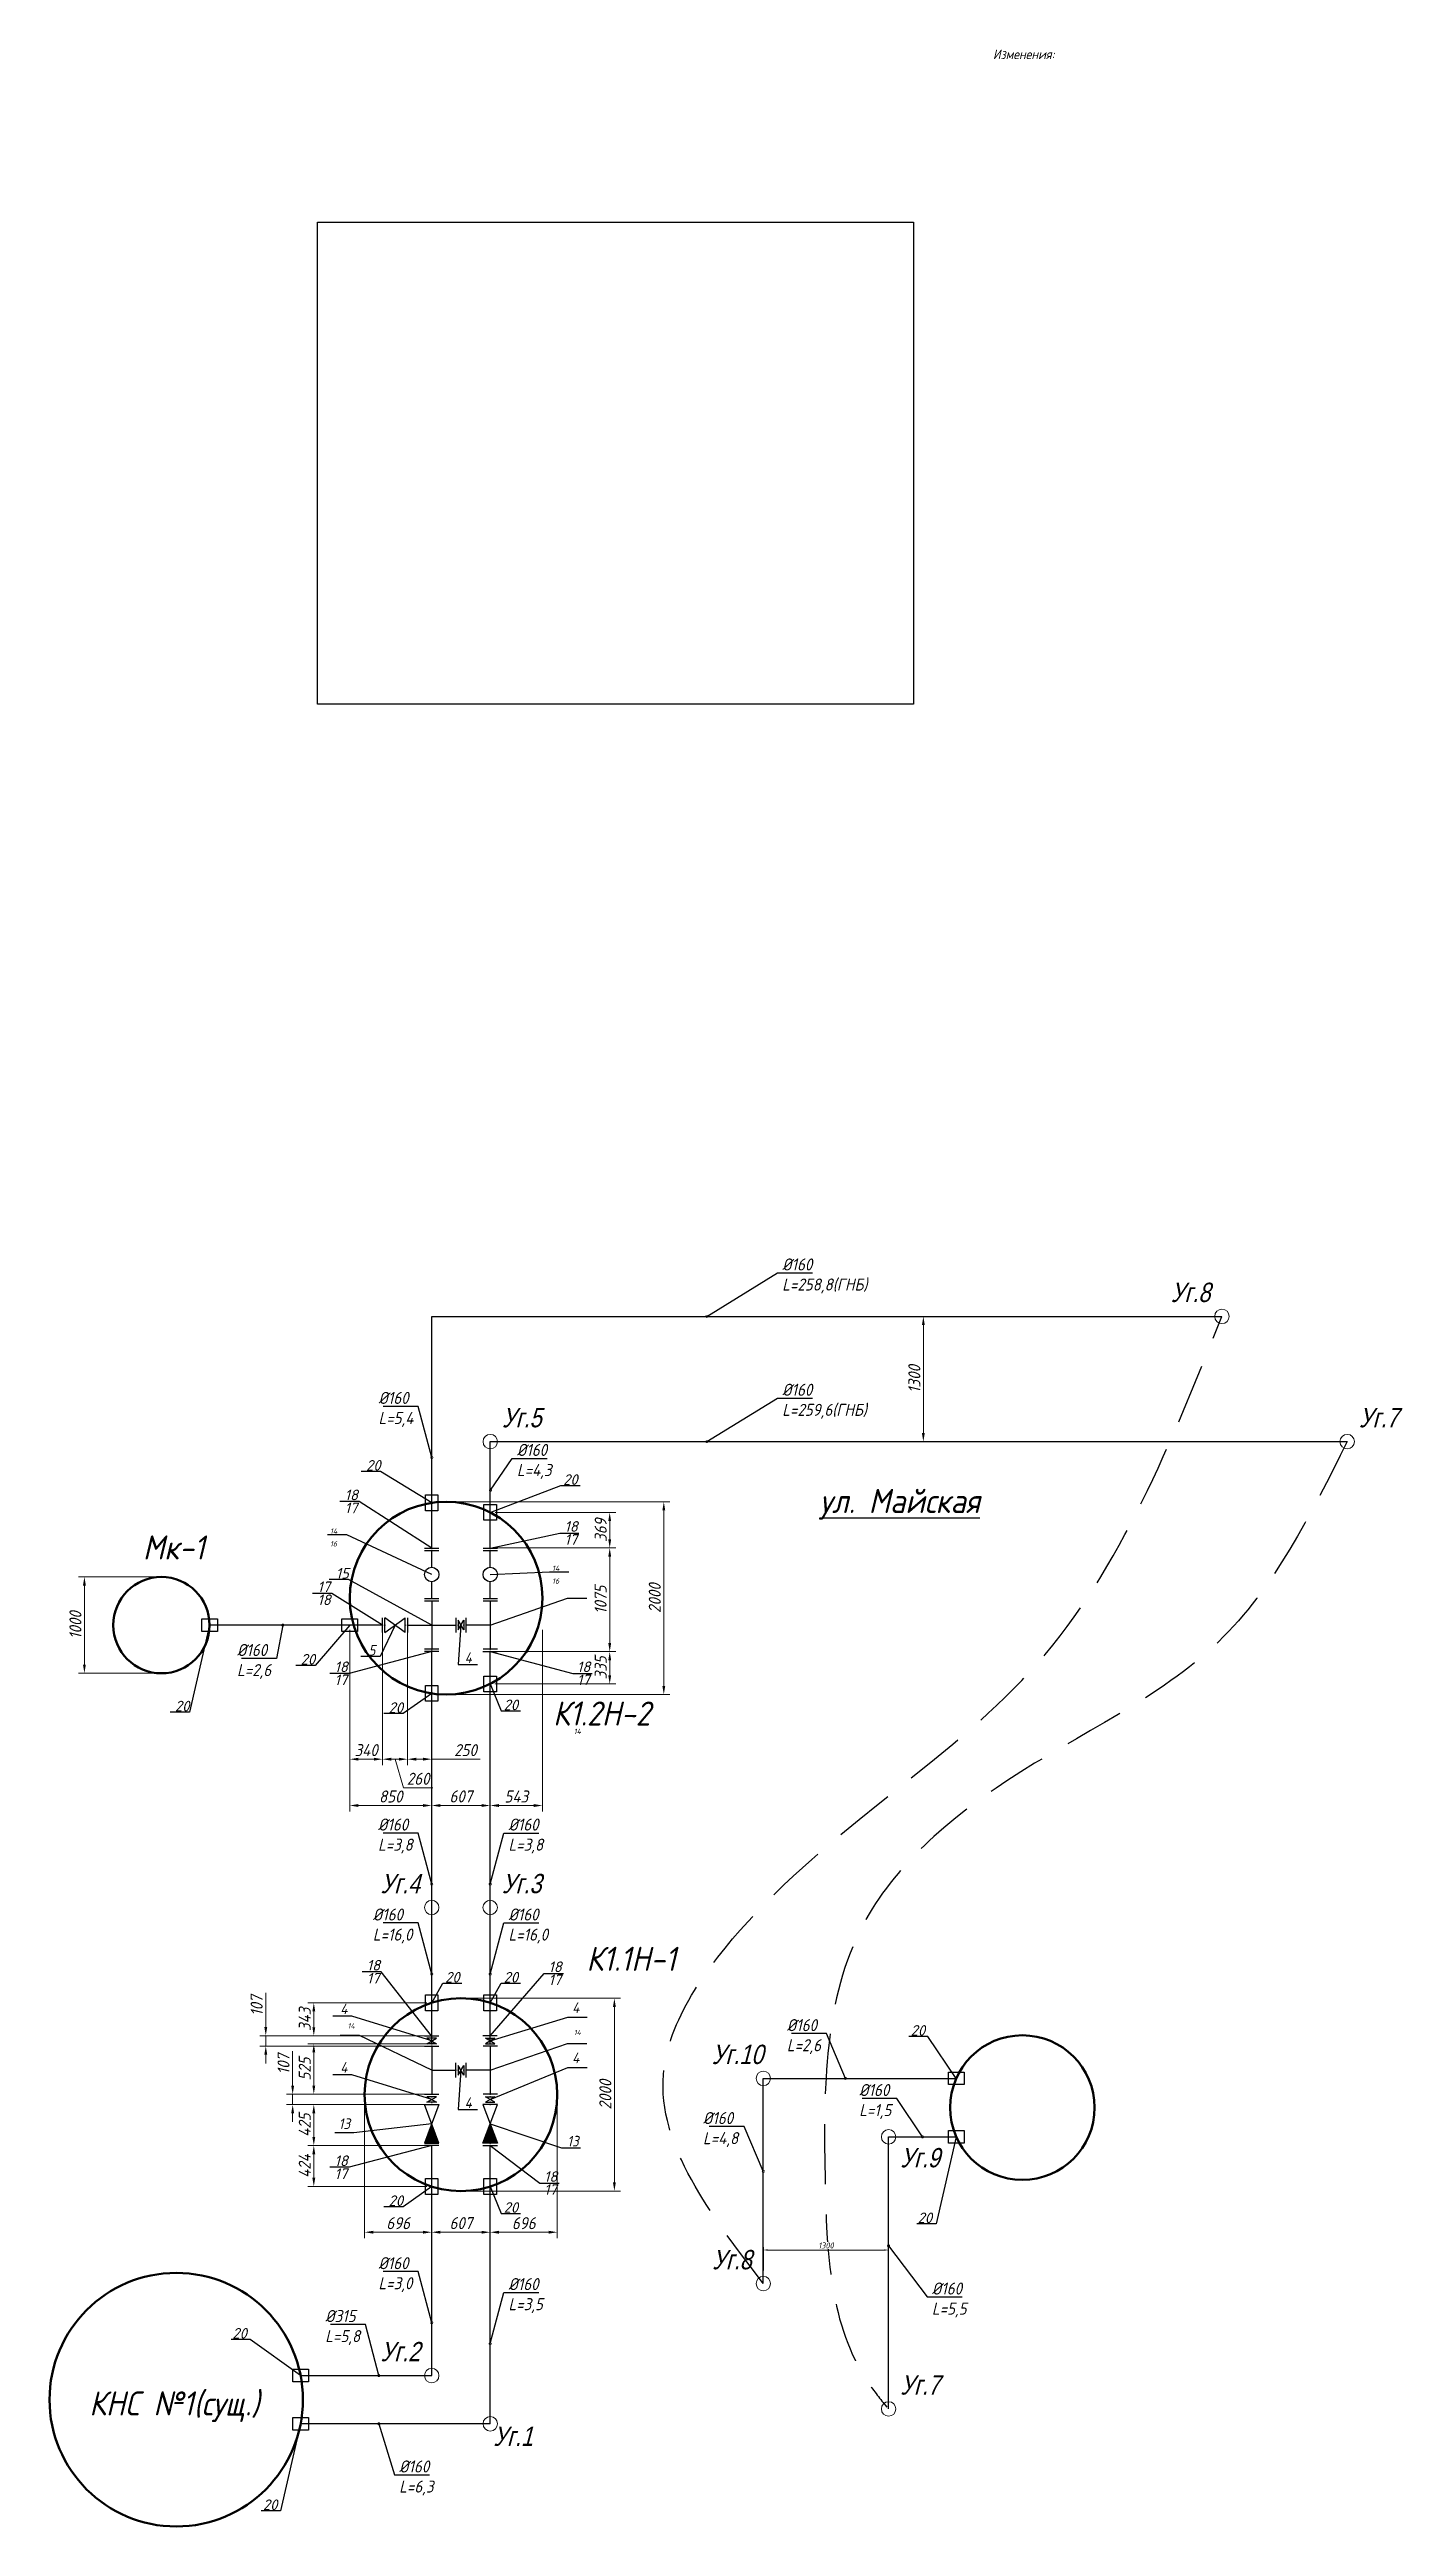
# Model space of a CAD drawing. Header units: metres. Extents: x 595374 to 595655, y 559668 to 560182.
import ezdxf
from ezdxf import colors
from ezdxf.entities.mleader import LeaderData, LeaderLine
from ezdxf.math import Vec2, Vec3

# ---------------------------------------------------------------- set-up
doc = ezdxf.new("R2010")
doc.units = ezdxf.units.M
doc.linetypes.add('HIDDEN', pattern=[0.375, 0.25, -0.125])
doc.layers.get('Defpoints').update_dxf_attribs({"color": 110, "lineweight": 30})
doc.layers.add('.Размер', color=7, linetype='Continuous')
doc.layers.add('Пересечения трубопроводы', color=7, linetype='Continuous')
doc.layers.add('_dy150', color=7, linetype='Continuous', lineweight=30, true_color=0xc097c6)
doc.layers.add('_Деталировка_Марка', color=7, linetype='Continuous', true_color=0x0090ba)
doc.styles.add('ISO Italic', font='isocpeui.ttf', dxfattribs={"width": 0.9})
doc.styles.add('вк', font='ARIALUNI.ttf', dxfattribs={"width": 0.8, "oblique": 15, "height": 3})
doc.dimstyles.new('ISO Italic 2.5 50', dxfattribs={"dimscale": 0, "dimtxt": 2.5, "dimasz": 1.8, "dimexe": 1.25, "dimexo": 1, "dimtad": 1, "dimdec": 0, "dimlfac": 50, "dimdsep": 46, "dimtxsty": 'ISO Italic', "dimcen": 2.2, "dimadec": 0, "dimazin": 3, "dimtfac": 1, "dimtdec": 0, "dimtmove": 0, "dimatfit": 3, "dimfxl": 1, "dimtfill": 1, "dimlwd": 9, "dimlwe": 9, "dimarcsym": 0})

msp = doc.modelspace()

# ---------------------------------------------------------------- texts
at = {"linetype": 'Continuous', "insert": (595533.589, 559882.919, 0.142), "char_height": 5, "width": 42.25272, "attachment_point": 1, "style": 'ISO Italic'}
msp.add_mtext('{\\Lул. Майская}', dxfattribs=at)
at = {"layer": '_Деталировка_Марка'}
for s, insert, char_height, width, attachment_point, rotation, style in [('Уг.8', (595606.504, 559925.703), 4, 10.16628, 1, 359.97374, 'вк'), ('Уг.5', (595475.857, 559899.703), 4, 10.16628, 3, 0.02626, 'вк'), ('Уг.7', (595653.757, 559899.703), 4, 10.16628, 3, 0.02626, 'вк'), ('Мк-1', (595393.125, 559873.277), 5, 41.4796, 1, 359.97374, 'ISO Italic'), ('Уг.4', (595442.447, 559803.043), 4, 10.16628, 1, 359.97374, 'вк'), ('Уг.3', (595475.84, 559803.043), 4, 10.16628, 3, 0.02626, 'вк'), ('К1.1Н-1', (595485.202, 559787.926), 5, 41.4796, 1, 359.97374, 'ISO Italic'), ('Уг.10', (595521.891, 559767.597), 4, 10.16628, 3, 0.02626, 'вк'), ('Уг.9', (595558.546, 559746.158), 4, 10.16628, 3, 0.02626, 'вк'), ('Уг.8', (595511.292, 559725.004), 4, 10.16628, 1, 359.97374, 'вк'), ('Уг.2', (595442.447, 559705.923), 4, 10.16628, 1, 359.97374, 'вк'), ('КНС №1(сущ.)', (595381.99, 559695.682), 5, 41.4796, 1, 359.97374, 'ISO Italic'), ('Уг.7', (595558.546, 559699.004), 4, 10.16628, 3, 0.02626, 'вк'), ('Уг.1', (595465.872, 559688.366), 4, 10.16628, 1, 359.97374, 'вк')]:
    msp.add_mtext(s, dxfattribs=dict(at, insert=insert, char_height=char_height, width=width, attachment_point=attachment_point, rotation=rotation, style=style))
at = {"layer": 'Defpoints', "insert": (595569.589, 560181.579), "char_height": 2, "width": 68.65959, "attachment_point": 1, "style": 'ISO Italic'}
msp.add_mtext('Изменения:', dxfattribs=at)

# ---------------------------------------------------------------- blocks, each defined once
blk = doc.blocks.new('*U45')
for p in [(-5.5, 0), (5.5, 0), (0, -5.5)]:
    blk.add_point(p)
at = {"layer": '_dy150'}
for p, q in [((-5, 1.5), (-5, -1.5)), ((-5, 0), (5, 0)), ((0, 0), (0, -5)), ((5, 1.5), (5, -1.5)), ((1.5, -5), (-1.5, -5))]:
    blk.add_line(p, q, dxfattribs=at)
at = {"layer": '_Деталировка_Марка'}
for p, q in [((-7.21, 14.98), (-7.21, 18.98)), ((0, 0), (-7.21, 14.98))]:
    blk.add_line(p, q, dxfattribs=at)
at = {"flags": 1}
for tag, p in [('НАИМЕНОВАНИЕ_1', (6.54, 0.9)), ('МАРКА_1', (6.55, -2.18))]:
    blk.add_attdef(tag, p, '', height=2.2, dxfattribs=at)
at = {"layer": '_Деталировка_Марка', "style": 'ISO Italic', "width": 0.9}
blk.add_attdef('ПОЗИЦИЯ_1', (-9.74, 18.42), '', height=2.2, rotation=270, dxfattribs=at)
blk = doc.blocks.new('*U38')
for p in [(1.07, 0), (-1.07, 0)]:
    blk.add_point(p)
at = {"layer": '_dy150', "flags": 128}
blk.add_lwpolyline([(-0.57, 1), (0.57, -1), (0.57, 1), (-0.57, -1)], close=True, dxfattribs=at)
at = {"layer": '_Деталировка_Марка'}
for p, q in [((0, 0), (-0.55, 8.15)), ((-0.55, 8.15), (3.45, 8.15))]:
    blk.add_line(p, q, dxfattribs=at)
at = {"flags": 1}
for tag, p in [('НАИМЕНОВАНИЕ_1', (1.64, 0.67)), ('МАРКА_1', (1.64, -3.1))]:
    blk.add_attdef(tag, p, '', height=2.2, dxfattribs=at)
at = {"layer": '_Деталировка_Марка', "style": 'ISO Italic', "width": 0.9}
blk.add_attdef('ПОЗИЦИЯ_1', (0.78, 5.64), '', height=2.2, dxfattribs=at)
blk = doc.blocks.new('*U36')
for p in [(-5.5, 0), (5.5, 0), (0, -5.5)]:
    blk.add_point(p)
at = {"layer": '_dy150'}
for p, q in [((-5, 1.5), (-5, -1.5)), ((-5, 0), (5, 0)), ((0, 0), (0, -5)), ((5, 1.5), (5, -1.5)), ((1.5, -5), (-1.5, -5))]:
    blk.add_line(p, q, dxfattribs=at)
at = {"layer": '_Деталировка_Марка'}
for p, q in [((-5.56, 16.04), (-5.56, 20.04)), ((0, 0), (-5.56, 16.04))]:
    blk.add_line(p, q, dxfattribs=at)
at = {"flags": 1}
for tag, p in [('НАИМЕНОВАНИЕ_1', (6.54, 0.9)), ('МАРКА_1', (6.55, -2.18))]:
    blk.add_attdef(tag, p, '', height=2.2, dxfattribs=at)
at = {"layer": '_Деталировка_Марка', "style": 'ISO Italic', "width": 0.9}
blk.add_attdef('ПОЗИЦИЯ_1', (-8.38, 19.27), '', height=2.2, rotation=270, dxfattribs=at)
blk = doc.blocks.new('*U46')
for p in [(1.07, 0), (-1.07, 0)]:
    blk.add_point(p)
at = {"layer": '_dy150', "flags": 128}
blk.add_lwpolyline([(-0.57, 1), (0.57, -1), (0.57, 1), (-0.57, -1)], close=True, dxfattribs=at)
at = {"layer": '_Деталировка_Марка'}
for p, q in [((-5.13, 16.55), (-5.13, 20.55)), ((0, 0), (-5.13, 16.55))]:
    blk.add_line(p, q, dxfattribs=at)
at = {"flags": 1}
for tag, p in [('НАИМЕНОВАНИЕ_1', (1.64, 0.67)), ('МАРКА_1', (1.64, -3.1))]:
    blk.add_attdef(tag, p, '', height=2.2, dxfattribs=at)
at = {"layer": '_Деталировка_Марка', "style": 'ISO Italic', "width": 0.9}
blk.add_attdef('ПОЗИЦИЯ_1', (-7.76, 18.98), '', height=2.2, rotation=270, dxfattribs=at)
blk = doc.blocks.new('*U41')
at = {"layer": '_dy150'}
h = blk.add_hatch(color=256, dxfattribs=at)
h.dxf.hatch_style = 1
h.paths.add_polyline_path([(4, 1.5), (0, 0), (4, -1.5)])
for p in [(-4.5, 0), (4.5, 0)]:
    blk.add_point(p)
at = {"layer": '_dy150', "flags": 128}
blk.add_lwpolyline([(4, 1.5), (4, -1.5), (-4, 1.5), (-4, -1.5), (4, 1.5)], dxfattribs=at)
at = {"layer": '_Деталировка_Марка'}
for p, q in [((0, 0), (1.83, 16.14)), ((1.83, 16.14), (1.83, 20.14))]:
    blk.add_line(p, q, dxfattribs=at)
at = {"flags": 1}
for tag, p in [('МАРКА_1', (5.54, -1.83)), ('НАИМЕНОВАНИЕ_1', (5.59, 1.61))]:
    blk.add_attdef(tag, p, '', height=2.2, dxfattribs=at)
at = {"layer": '_Деталировка_Марка', "style": 'ISO Italic', "width": 0.9}
blk.add_attdef('ПОЗИЦИЯ_1', (-1.14, 19.32), '', height=2.2, rotation=270, dxfattribs=at)
blk = doc.blocks.new('*U49')
blk.add_point((-0.5, 0))
at = {"layer": '_dy150'}
blk.add_line((0, -1.5), (0, 1.5), dxfattribs=at)
at = {"layer": '_Деталировка_Марка', "linetype": 'ByBlock'}
for p, q in [((0, 0), (13.27, -10.45)), ((13.27, -10.45), (13.27, -14.45))]:
    blk.add_line(p, q, dxfattribs=at)
at = {"flags": 1}
for tag, p in [('НАИМЕНОВАНИЕ_1', (-6.01, -7.93)), ('МАРКА_1', (-6, -11.02)), ('НАИМЕНОВАНИЕ_2', (-6.01, -13.78)), ('МАРКА_2', (-6, -16.87))]:
    blk.add_attdef(tag, p, '', height=2.2, dxfattribs=at)
at = {"layer": '_Деталировка_Марка', "linetype": 'ByBlock', "style": 'ISO Italic'}
for tag, p in [('ПОЗИЦИЯ_1', (13.04, -13.45)), ('ПОЗИЦИЯ_2', (15.74, -13.45))]:
    blk.add_attdef(tag, p, '', height=2.2, rotation=90, dxfattribs=at)
blk = doc.blocks.new('*U50')
blk.add_point((-0.5, 0))
at = {"layer": '_dy150'}
blk.add_line((0, -1.5), (0, 1.5), dxfattribs=at)
at = {"layer": '_Деталировка_Марка', "linetype": 'ByBlock'}
for p, q in [((4.51, 17.16), (4.51, 21.16)), ((0, 0), (4.51, 17.16))]:
    blk.add_line(p, q, dxfattribs=at)
at = {"flags": 1}
for tag, p in [('НАИМЕНОВАНИЕ_1', (-6.01, -7.93)), ('МАРКА_1', (-6, -11.02)), ('НАИМЕНОВАНИЕ_2', (-6.01, -13.78)), ('МАРКА_2', (-6, -16.87))]:
    blk.add_attdef(tag, p, '', height=2.2, dxfattribs=at)
at = {"layer": '_Деталировка_Марка', "linetype": 'ByBlock', "style": 'ISO Italic'}
for tag, p in [('ПОЗИЦИЯ_2', (2.04, 20.16)), ('ПОЗИЦИЯ_1', (4.74, 20.16))]:
    blk.add_attdef(tag, p, '', height=2.2, rotation=270, dxfattribs=at)
blk = doc.blocks.new('*U39')
for p in [(1.07, 0), (-1.07, 0)]:
    blk.add_point(p)
at = {"layer": '_dy150', "flags": 128}
blk.add_lwpolyline([(-0.57, 1), (0.57, -1), (0.57, 1), (-0.57, -1)], close=True, dxfattribs=at)
at = {"layer": '_Деталировка_Марка'}
for p, q in [((-6.64, 16.12), (-6.64, 20.12)), ((0, 0), (-6.64, 16.12))]:
    blk.add_line(p, q, dxfattribs=at)
at = {"flags": 1}
for tag, p in [('НАИМЕНОВАНИЕ_1', (1.64, 0.67)), ('МАРКА_1', (1.64, -3.1))]:
    blk.add_attdef(tag, p, '', height=2.2, dxfattribs=at)
at = {"layer": '_Деталировка_Марка', "style": 'ISO Italic', "width": 0.9}
blk.add_attdef('ПОЗИЦИЯ_1', (-9.72, 18.94), '', height=2.2, rotation=270, dxfattribs=at)
blk = doc.blocks.new('*U47')
at = {"layer": '_dy150'}
h = blk.add_hatch(color=256, dxfattribs=at)
h.dxf.hatch_style = 1
h.paths.add_polyline_path([(4, 1.5), (0, 0), (4, -1.5)])
for p in [(-4.5, 0), (4.5, 0)]:
    blk.add_point(p)
at = {"layer": '_dy150', "flags": 128}
blk.add_lwpolyline([(4, 1.5), (4, -1.5), (-4, 1.5), (-4, -1.5), (4, 1.5)], dxfattribs=at)
at = {"layer": '_Деталировка_Марка'}
for p, q in [((4.93, 14.78), (4.93, 18.78)), ((0, 0), (4.93, 14.78))]:
    blk.add_line(p, q, dxfattribs=at)
at = {"flags": 1}
for tag, p in [('МАРКА_1', (5.54, -1.83)), ('НАИМЕНОВАНИЕ_1', (5.59, 1.61))]:
    blk.add_attdef(tag, p, '', height=2.2, dxfattribs=at)
at = {"layer": '_Деталировка_Марка', "style": 'ISO Italic', "width": 0.9}
blk.add_attdef('ПОЗИЦИЯ_1', (2.48, 17.92), '', height=2.2, rotation=270, dxfattribs=at)
blk = doc.blocks.new('*U43')
blk.add_point((-0.5, 0))
at = {"layer": '_dy150'}
blk.add_line((0, -1.5), (0, 1.5), dxfattribs=at)
at = {"layer": '_Деталировка_Марка', "linetype": 'ByBlock'}
for p, q in [((0, 0), (12.95, -11.26)), ((12.95, -11.26), (12.95, -15.26))]:
    blk.add_line(p, q, dxfattribs=at)
at = {"flags": 1}
for tag, p in [('НАИМЕНОВАНИЕ_1', (-6.01, -7.93)), ('МАРКА_1', (-6, -11.02)), ('НАИМЕНОВАНИЕ_2', (-6.01, -13.78)), ('МАРКА_2', (-6, -16.87))]:
    blk.add_attdef(tag, p, '', height=2.2, dxfattribs=at)
at = {"layer": '_Деталировка_Марка', "linetype": 'ByBlock', "style": 'ISO Italic'}
for tag, p in [('ПОЗИЦИЯ_1', (12.73, -14.26)), ('ПОЗИЦИЯ_2', (15.42, -14.26))]:
    blk.add_attdef(tag, p, '', height=2.2, rotation=90, dxfattribs=at)
blk = doc.blocks.new('*U44')
blk.add_point((-0.5, 0))
at = {"layer": '_dy150'}
blk.add_line((0, -1.5), (0, 1.5), dxfattribs=at)
at = {"layer": '_Деталировка_Марка', "linetype": 'ByBlock'}
for p, q in [((0, 0), (7.8, 10.32)), ((7.8, 10.32), (7.8, 14.32))]:
    blk.add_line(p, q, dxfattribs=at)
at = {"flags": 1}
for tag, p in [('НАИМЕНОВАНИЕ_1', (-6.01, -7.93)), ('МАРКА_1', (-6, -11.02)), ('НАИМЕНОВАНИЕ_2', (-6.01, -13.78)), ('МАРКА_2', (-6, -16.87))]:
    blk.add_attdef(tag, p, '', height=2.2, dxfattribs=at)
at = {"layer": '_Деталировка_Марка', "linetype": 'ByBlock', "style": 'ISO Italic'}
for tag, p in [('ПОЗИЦИЯ_2', (5.32, 13.32)), ('ПОЗИЦИЯ_1', (8.02, 13.32))]:
    blk.add_attdef(tag, p, '', height=2.2, rotation=270, dxfattribs=at)
blk = doc.blocks.new('*U62')
at = {"layer": '_dy150', "flags": 128}
blk.add_lwpolyline([(-1.3, -1.63), (-1.3, 1.63), (1.3, 1.63), (1.3, -1.63)], close=True, dxfattribs=at)
at = {"layer": '_Деталировка_Марка', "linetype": 'ByBlock'}
for p, q in [((0, 0), (2.29, -5.61)), ((2.29, -5.61), (6.29, -5.61))]:
    blk.add_line(p, q, dxfattribs=at)
at = {"flags": 1}
for tag, p in [('НАИМЕНОВАНИЕ_1', (-6.97, -12.01)), ('МАРКА_1', (-6.97, -15.78))]:
    blk.add_attdef(tag, p, '', height=2.2, dxfattribs=at)
at = {"layer": '_Деталировка_Марка', "linetype": 'ByBlock', "style": 'ISO Italic'}
blk.add_attdef('ПОЗИЦИЯ_1', (2.79, -5.46), '', height=2.2, dxfattribs=at)
blk = doc.blocks.new('*U63')
at = {"layer": '_dy150', "flags": 128}
blk.add_lwpolyline([(-1.3, -1.63), (-1.3, 1.63), (1.3, 1.63), (1.3, -1.63)], close=True, dxfattribs=at)
at = {"layer": '_Деталировка_Марка', "linetype": 'ByBlock'}
for p, q in [((-5.95, -4.19), (-9.95, -4.19)), ((0, 0), (-5.95, -4.19))]:
    blk.add_line(p, q, dxfattribs=at)
at = {"flags": 1}
for tag, p in [('НАИМЕНОВАНИЕ_1', (-6.97, -12.01)), ('МАРКА_1', (-6.97, -15.78))]:
    blk.add_attdef(tag, p, '', height=2.2, dxfattribs=at)
at = {"layer": '_Деталировка_Марка', "linetype": 'ByBlock', "style": 'ISO Italic'}
blk.add_attdef('ПОЗИЦИЯ_1', (-8.95, -4.04), '', height=2.2, dxfattribs=at)
blk = doc.blocks.new('*U61')
at = {"layer": '_dy150', "flags": 128}
blk.add_lwpolyline([(-1.3, -1.63), (-1.3, 1.63), (1.3, 1.63), (1.3, -1.63)], close=True, dxfattribs=at)
at = {"layer": '_Деталировка_Марка', "linetype": 'ByBlock'}
for p, q in [((0, 0), (2.29, 4.05)), ((2.29, 4.05), (6.29, 4.05))]:
    blk.add_line(p, q, dxfattribs=at)
at = {"flags": 1}
for tag, p in [('НАИМЕНОВАНИЕ_1', (-6.97, -12.01)), ('МАРКА_1', (-6.97, -15.78))]:
    blk.add_attdef(tag, p, '', height=2.2, dxfattribs=at)
at = {"layer": '_Деталировка_Марка', "linetype": 'ByBlock', "style": 'ISO Italic'}
blk.add_attdef('ПОЗИЦИЯ_1', (2.79, 4.2), '', height=2.2, dxfattribs=at)
blk = doc.blocks.new('*D73')
at = {"layer": '.Размер', "color": 0, "lineweight": 9, "transparency": 16777216}
for p, q in [((595453.07, 559727.23), (595453.07, 559729.94)), ((595454.87, 559728.69), (595463.42, 559728.69)), ((595465.22, 559727.23), (595465.22, 559729.94))]:
    blk.add_line(p, q, dxfattribs=at)
at = {"layer": '.Размер', "color": 0, "transparency": 16777216}
for points in [[(595454.87, 559728.99), (595454.87, 559728.39), (595453.07, 559728.69)], [(595463.42, 559728.99), (595463.42, 559728.39), (595465.22, 559728.69)]]:
    blk.add_solid(points, dxfattribs=at)
at = {"layer": 'Defpoints', "color": 0, "transparency": 16777216}
for p in [(595453.07, 559726.23), (595465.22, 559728.69), (595465.22, 559726.23)]:
    blk.add_point(p, dxfattribs=at)
at = {"layer": '.Размер', "color": 0, "transparency": 16777216, "insert": (595459.15, 559730.58), "char_height": 2.5, "attachment_point": 5, "style": 'ISO Italic', "bg_fill": 3, "box_fill_scale": 1.1, "bg_fill_color": 256, "bg_fill_true_color": 13158600, "bg_fill_transparency": 0}
blk.add_mtext('607', dxfattribs=at)
blk = doc.blocks.new('*D82')
at = {"layer": '.Размер', "color": 0, "lineweight": 9, "transparency": 16777216}
for p, q in [((595460.14, 559777.24), (595492.25, 559777.24)), ((595491, 559739.04), (595491, 559775.44)), ((595460.14, 559737.24), (595492.25, 559737.24))]:
    blk.add_line(p, q, dxfattribs=at)
at = {"layer": '.Размер', "color": 0, "transparency": 16777216}
for points in [[(595490.7, 559775.44), (595491.3, 559775.44), (595491, 559777.24)], [(595490.7, 559739.04), (595491.3, 559739.04), (595491, 559737.24)]]:
    blk.add_solid(points, dxfattribs=at)
at = {"layer": 'Defpoints', "color": 0, "transparency": 16777216}
for p in [(595459.14, 559777.24), (595491, 559777.24), (595459.14, 559737.24)]:
    blk.add_point(p, dxfattribs=at)
at = {"layer": '.Размер', "color": 0, "transparency": 16777216, "insert": (595489.12, 559757.24), "char_height": 2.5, "attachment_point": 5, "rotation": 90, "style": 'ISO Italic', "bg_fill": 3, "box_fill_scale": 1.1, "bg_fill_color": 256, "bg_fill_true_color": 13158600, "bg_fill_transparency": 0}
blk.add_mtext('2000', dxfattribs=at)
blk = doc.blocks.new('*D83')
at = {"layer": '.Размер', "color": 0, "lineweight": 9, "transparency": 16777216}
for p, q in [((595452.07, 559746.67), (595427.35, 559746.67)), ((595428.6, 559739.98), (595428.6, 559744.87)), ((595452.07, 559738.18), (595427.35, 559738.18))]:
    blk.add_line(p, q, dxfattribs=at)
at = {"layer": '.Размер', "color": 0, "transparency": 16777216}
for points in [[(595428.3, 559744.87), (595428.9, 559744.87), (595428.6, 559746.67)], [(595428.3, 559739.98), (595428.9, 559739.98), (595428.6, 559738.18)]]:
    blk.add_solid(points, dxfattribs=at)
at = {"layer": 'Defpoints', "color": 0, "transparency": 16777216}
for p in [(595453.07, 559746.67), (595453.07, 559738.18)]:
    blk.add_point(p, dxfattribs=at)
at = {"layer": '.Размер', "color": 0, "transparency": 16777216, "insert": (595426.72, 559742.42), "char_height": 2.5, "attachment_point": 5, "rotation": 90, "style": 'ISO Italic', "bg_fill": 3, "box_fill_scale": 1.1, "bg_fill_color": 256, "bg_fill_true_color": 13158600, "bg_fill_transparency": 0}
blk.add_mtext('424', dxfattribs=at)
at = {"layer": 'Defpoints', "color": 0, "transparency": 16777216}
blk.add_point((595428.6, 559746.67), dxfattribs=at)
blk = doc.blocks.new('*D84')
at = {"layer": '.Размер', "color": 0, "lineweight": 9, "transparency": 16777216}
for p, q in [((595452.07, 559755.17), (595427.35, 559755.17)), ((595428.6, 559748.47), (595428.6, 559753.37)), ((595452.07, 559746.67), (595427.35, 559746.67))]:
    blk.add_line(p, q, dxfattribs=at)
at = {"layer": '.Размер', "color": 0, "transparency": 16777216}
for points in [[(595428.3, 559753.37), (595428.9, 559753.37), (595428.6, 559755.17)], [(595428.3, 559748.47), (595428.9, 559748.47), (595428.6, 559746.67)]]:
    blk.add_solid(points, dxfattribs=at)
at = {"layer": 'Defpoints', "color": 0, "transparency": 16777216}
for p in [(595453.07, 559755.17), (595453.07, 559746.67)]:
    blk.add_point(p, dxfattribs=at)
at = {"layer": '.Размер', "color": 0, "transparency": 16777216, "insert": (595426.72, 559750.92), "char_height": 2.5, "attachment_point": 5, "rotation": 90, "style": 'ISO Italic', "bg_fill": 3, "box_fill_scale": 1.1, "bg_fill_color": 256, "bg_fill_true_color": 13158600, "bg_fill_transparency": 0}
blk.add_mtext('425', dxfattribs=at)
at = {"layer": 'Defpoints', "color": 0, "transparency": 16777216}
blk.add_point((595428.6, 559755.17), dxfattribs=at)
blk = doc.blocks.new('*D85')
at = {"layer": '.Размер', "color": 0, "lineweight": 9, "transparency": 16777216}
for p, q in [((595424.21, 559759.11), (595424.21, 559766.23)), ((595452.07, 559757.31), (595422.96, 559757.31)), ((595424.21, 559755.17), (595424.21, 559757.31)), ((595452.07, 559755.17), (595422.96, 559755.17)), ((595424.21, 559753.37), (595424.21, 559751.57))]:
    blk.add_line(p, q, dxfattribs=at)
at = {"layer": '.Размер', "color": 0, "transparency": 16777216}
for points in [[(595423.91, 559759.11), (595424.51, 559759.11), (595424.21, 559757.31)], [(595423.91, 559753.37), (595424.51, 559753.37), (595424.21, 559755.17)]]:
    blk.add_solid(points, dxfattribs=at)
at = {"layer": 'Defpoints', "color": 0, "transparency": 16777216}
for p in [(595424.21, 559757.31), (595453.07, 559757.31), (595453.07, 559755.17)]:
    blk.add_point(p, dxfattribs=at)
at = {"layer": '.Размер', "color": 0, "transparency": 16777216, "insert": (595422.32, 559763.57), "char_height": 2.5, "attachment_point": 5, "rotation": 90, "style": 'ISO Italic', "bg_fill": 3, "box_fill_scale": 1.1, "bg_fill_color": 256, "bg_fill_true_color": 13158600, "bg_fill_transparency": 0}
blk.add_mtext('107', dxfattribs=at)
blk = doc.blocks.new('*D74')
at = {"layer": '.Размер', "color": 0, "lineweight": 9, "transparency": 16777216}
for p, q in [((595452.07, 559767.81), (595427.35, 559767.81)), ((595428.6, 559759.11), (595428.6, 559766.01)), ((595452.07, 559757.31), (595427.35, 559757.31))]:
    blk.add_line(p, q, dxfattribs=at)
at = {"layer": '.Размер', "color": 0, "transparency": 16777216}
for points in [[(595428.3, 559766.01), (595428.9, 559766.01), (595428.6, 559767.81)], [(595428.3, 559759.11), (595428.9, 559759.11), (595428.6, 559757.31)]]:
    blk.add_solid(points, dxfattribs=at)
at = {"layer": 'Defpoints', "color": 0, "transparency": 16777216}
for p in [(595453.07, 559767.81), (595453.07, 559757.31)]:
    blk.add_point(p, dxfattribs=at)
at = {"layer": '.Размер', "color": 0, "transparency": 16777216, "insert": (595426.72, 559762.56), "char_height": 2.5, "attachment_point": 5, "rotation": 90, "style": 'ISO Italic', "bg_fill": 3, "box_fill_scale": 1.1, "bg_fill_color": 256, "bg_fill_true_color": 13158600, "bg_fill_transparency": 0}
blk.add_mtext('525', dxfattribs=at)
at = {"layer": 'Defpoints', "color": 0, "transparency": 16777216}
blk.add_point((595428.6, 559767.81), dxfattribs=at)
blk = doc.blocks.new('*D75')
at = {"layer": '.Размер', "color": 0, "lineweight": 9, "transparency": 16777216}
for p, q in [((595452.07, 559776.29), (595427.35, 559776.29)), ((595428.6, 559771.22), (595428.6, 559774.49)), ((595452.07, 559769.42), (595427.35, 559769.42))]:
    blk.add_line(p, q, dxfattribs=at)
at = {"layer": '.Размер', "color": 0, "transparency": 16777216}
for points in [[(595428.3, 559774.49), (595428.9, 559774.49), (595428.6, 559776.29)], [(595428.3, 559771.22), (595428.9, 559771.22), (595428.6, 559769.42)]]:
    blk.add_solid(points, dxfattribs=at)
at = {"layer": 'Defpoints', "color": 0, "transparency": 16777216}
for p in [(595453.07, 559776.29), (595453.07, 559769.42)]:
    blk.add_point(p, dxfattribs=at)
at = {"layer": '.Размер', "color": 0, "transparency": 16777216, "insert": (595426.72, 559772.86), "char_height": 2.5, "attachment_point": 5, "rotation": 90, "style": 'ISO Italic', "bg_fill": 3, "box_fill_scale": 1.1, "bg_fill_color": 256, "bg_fill_true_color": 13158600, "bg_fill_transparency": 0}
blk.add_mtext('343', dxfattribs=at)
at = {"layer": 'Defpoints', "color": 0, "transparency": 16777216}
blk.add_point((595428.6, 559776.29), dxfattribs=at)
blk = doc.blocks.new('*D86')
at = {"layer": '.Размер', "color": 0, "lineweight": 9, "transparency": 16777216}
for p, q in [((595479.14, 559756.24), (595479.14, 559727.44)), ((595465.22, 559737.18), (595465.22, 559727.44)), ((595477.34, 559728.69), (595467.02, 559728.69))]:
    blk.add_line(p, q, dxfattribs=at)
at = {"layer": '.Размер', "color": 0, "transparency": 16777216}
for points in [[(595467.02, 559728.99), (595467.02, 559728.39), (595465.22, 559728.69)], [(595477.34, 559728.99), (595477.34, 559728.39), (595479.14, 559728.69)]]:
    blk.add_solid(points, dxfattribs=at)
at = {"layer": 'Defpoints', "color": 0, "transparency": 16777216}
for p in [(595479.14, 559757.24), (595465.22, 559738.18), (595465.22, 559728.69)]:
    blk.add_point(p, dxfattribs=at)
at = {"layer": '.Размер', "color": 0, "transparency": 16777216, "insert": (595472.18, 559730.57), "char_height": 2.5, "attachment_point": 5, "style": 'ISO Italic', "bg_fill": 3, "box_fill_scale": 1.1, "bg_fill_color": 256, "bg_fill_true_color": 13158600, "bg_fill_transparency": 0}
blk.add_mtext('696', dxfattribs=at)
blk = doc.blocks.new('*D76')
at = {"layer": '.Размер', "color": 0, "lineweight": 9, "transparency": 16777216}
for p, q in [((595439.15, 559756.24), (595439.15, 559727.44)), ((595453.08, 559737.18), (595453.08, 559727.44)), ((595440.95, 559728.69), (595451.28, 559728.69))]:
    blk.add_line(p, q, dxfattribs=at)
at = {"layer": '.Размер', "color": 0, "transparency": 16777216}
for points in [[(595440.95, 559728.99), (595440.95, 559728.39), (595439.15, 559728.69)], [(595451.28, 559728.99), (595451.28, 559728.39), (595453.08, 559728.69)]]:
    blk.add_solid(points, dxfattribs=at)
at = {"layer": 'Defpoints', "color": 0, "transparency": 16777216}
for p in [(595439.15, 559757.24), (595453.08, 559738.18), (595453.08, 559728.69)]:
    blk.add_point(p, dxfattribs=at)
at = {"layer": '.Размер', "color": 0, "transparency": 16777216, "insert": (595446.11, 559730.57), "char_height": 2.5, "attachment_point": 5, "style": 'ISO Italic', "bg_fill": 3, "box_fill_scale": 1.1, "bg_fill_color": 256, "bg_fill_true_color": 13158600, "bg_fill_transparency": 0}
blk.add_mtext('696', dxfattribs=at)
blk = doc.blocks.new('*D87')
at = {"layer": '.Размер', "color": 0, "lineweight": 9, "transparency": 16777216}
for p, q in [((595457.07, 559880.25), (595502.51, 559880.25)), ((595501.26, 559842.05), (595501.26, 559878.45)), ((595457.07, 559840.25), (595502.51, 559840.25))]:
    blk.add_line(p, q, dxfattribs=at)
at = {"layer": '.Размер', "color": 0, "transparency": 16777216}
for points in [[(595500.96, 559878.45), (595501.56, 559878.45), (595501.26, 559880.25)], [(595500.96, 559842.05), (595501.56, 559842.05), (595501.26, 559840.25)]]:
    blk.add_solid(points, dxfattribs=at)
at = {"layer": 'Defpoints', "color": 0, "transparency": 16777216}
for p in [(595456.07, 559880.25), (595501.26, 559880.25), (595456.07, 559840.25)]:
    blk.add_point(p, dxfattribs=at)
at = {"layer": '.Размер', "color": 0, "transparency": 16777216, "insert": (595499.38, 559860.25), "char_height": 2.5, "attachment_point": 5, "rotation": 90, "style": 'ISO Italic', "bg_fill": 3, "box_fill_scale": 1.1, "bg_fill_color": 256, "bg_fill_true_color": 13158600, "bg_fill_transparency": 0}
blk.add_mtext('2000', dxfattribs=at)
blk = doc.blocks.new('*U64')
at = {"layer": '_dy150', "flags": 128}
blk.add_lwpolyline([(-1.3, -1.63), (-1.3, 1.63), (1.3, 1.63), (1.3, -1.63)], close=True, dxfattribs=at)
at = {"layer": '_Деталировка_Марка', "linetype": 'ByBlock'}
for p, q in [((-10.62, 6.52), (-14.62, 6.52)), ((0, 0), (-10.62, 6.52))]:
    blk.add_line(p, q, dxfattribs=at)
at = {"flags": 1}
for tag, p in [('НАИМЕНОВАНИЕ_1', (-6.97, -12.01)), ('МАРКА_1', (-6.97, -15.78))]:
    blk.add_attdef(tag, p, '', height=2.2, dxfattribs=at)
at = {"layer": '_Деталировка_Марка', "linetype": 'ByBlock', "style": 'ISO Italic'}
blk.add_attdef('ПОЗИЦИЯ_1', (-13.62, 6.68), '', height=2.2, dxfattribs=at)
blk = doc.blocks.new('*U65')
at = {"layer": '_dy150', "flags": 128}
blk.add_lwpolyline([(-1.3, -1.63), (-1.3, 1.63), (1.3, 1.63), (1.3, -1.63)], close=True, dxfattribs=at)
at = {"layer": '_Деталировка_Марка', "linetype": 'ByBlock'}
for p, q in [((0, 0), (14.64, 5.56)), ((14.64, 5.56), (18.64, 5.56))]:
    blk.add_line(p, q, dxfattribs=at)
at = {"flags": 1}
for tag, p in [('НАИМЕНОВАНИЕ_1', (-6.97, -12.01)), ('МАРКА_1', (-6.97, -15.78))]:
    blk.add_attdef(tag, p, '', height=2.2, dxfattribs=at)
at = {"layer": '_Деталировка_Марка', "linetype": 'ByBlock', "style": 'ISO Italic'}
blk.add_attdef('ПОЗИЦИЯ_1', (15.14, 5.72), '', height=2.2, dxfattribs=at)
blk = doc.blocks.new('*U52')
blk.add_point((-0.5, 0))
at = {"layer": '_dy150'}
blk.add_line((0, -1.5), (0, 1.5), dxfattribs=at)
at = {"layer": '_Деталировка_Марка', "linetype": 'ByBlock'}
for p, q in [((0, 0), (9.64, -15.05)), ((9.64, -15.05), (9.64, -19.05))]:
    blk.add_line(p, q, dxfattribs=at)
at = {"flags": 1}
for tag, p in [('НАИМЕНОВАНИЕ_1', (-6.01, -7.93)), ('МАРКА_1', (-6, -11.02)), ('НАИМЕНОВАНИЕ_2', (-6.01, -13.78)), ('МАРКА_2', (-6, -16.87))]:
    blk.add_attdef(tag, p, '', height=2.2, dxfattribs=at)
at = {"layer": '_Деталировка_Марка', "linetype": 'ByBlock', "style": 'ISO Italic'}
for tag, p in [('ПОЗИЦИЯ_1', (9.42, -18.05)), ('ПОЗИЦИЯ_2', (12.11, -18.05))]:
    blk.add_attdef(tag, p, '', height=2.2, rotation=90, dxfattribs=at)
blk = doc.blocks.new('*U51')
blk.add_point((-0.5, 0))
at = {"layer": '_dy150'}
blk.add_line((0, -1.5), (0, 1.5), dxfattribs=at)
at = {"layer": '_Деталировка_Марка', "linetype": 'ByBlock'}
for p, q in [((3.1, 14.42), (3.1, 18.42)), ((0, 0), (3.1, 14.42))]:
    blk.add_line(p, q, dxfattribs=at)
at = {"flags": 1}
for tag, p in [('НАИМЕНОВАНИЕ_1', (-6.01, -7.93)), ('МАРКА_1', (-6, -11.02)), ('НАИМЕНОВАНИЕ_2', (-6.01, -13.78)), ('МАРКА_2', (-6, -16.87))]:
    blk.add_attdef(tag, p, '', height=2.2, dxfattribs=at)
at = {"layer": '_Деталировка_Марка', "linetype": 'ByBlock', "style": 'ISO Italic'}
for tag, p in [('ПОЗИЦИЯ_1', (2.88, 15.42)), ('ПОЗИЦИЯ_2', (5.58, 15.42))]:
    blk.add_attdef(tag, p, '', height=2.2, rotation=90, dxfattribs=at)
blk = doc.blocks.new('*U54')
for p in [(0, 5.5), (-5.5, 0), (5.5, 0), (0, -5.5)]:
    blk.add_point(p)
at = {"layer": '_dy150'}
for p, q in [((-5, 1.5), (-5, -1.5)), ((-5, 0), (5, 0)), ((1.5, 5), (-1.5, 5)), ((0, 5), (0, -5)), ((5, 1.5), (5, -1.5)), ((1.5, -5), (-1.5, -5))]:
    blk.add_line(p, q, dxfattribs=at)
at = {"layer": '_Деталировка_Марка', "linetype": 'ByBlock'}
for p, q in [((-17.26, 9.49), (-21.26, 9.49)), ((0, 0), (-17.26, 9.49))]:
    blk.add_line(p, q, dxfattribs=at)
at = {"flags": 1}
for tag, p in [('НАИМЕНОВАНИЕ_1', (-7.55, -12.18)), ('МАРКА_1', (-7.54, -15.27))]:
    blk.add_attdef(tag, p, '', height=2.2, dxfattribs=at)
at = {"layer": '_Деталировка_Марка', "linetype": 'ByBlock', "style": 'ISO Italic'}
blk.add_attdef('ПОЗИЦИЯ_1', (-19.89, 9.66), '', height=2.2, dxfattribs=at)
blk = doc.blocks.new('*U57')
for p in [(2.6, 0), (-2.6, 0)]:
    blk.add_point(p)
at = {"layer": '_dy150'}
for p, q in [((-2.1, -1.5), (-2.1, 1.5)), ((-2.1, -1.5), (2.1, 1.5)), ((2.1, -1.5), (-2.1, 1.5)), ((2.1, -1.5), (2.1, 1.5))]:
    blk.add_line(p, q, dxfattribs=at)
at = {"layer": '_Деталировка_Марка'}
for p, q in [((0, 0), (-3.1, -6.51)), ((-3.1, -6.51), (-7.1, -6.51))]:
    blk.add_line(p, q, dxfattribs=at)
at = {"flags": 1}
for tag, p in [('МАРКА_1', (5.55, -2.18)), ('НАИМЕНОВАНИЕ_1', (5.67, 0.5))]:
    blk.add_attdef(tag, p, '', height=2.2, dxfattribs=at)
at = {"layer": '_Деталировка_Марка', "style": 'ISO Italic', "width": 0.9}
blk.add_attdef('ПОЗИЦИЯ_1', (-5.53, -6.31), '', height=2.2, dxfattribs=at)
blk = doc.blocks.new('*D77')
at = {"layer": '.Размер', "color": 0, "lineweight": 9, "transparency": 16777216}
for p, q in [((595453.07, 559829.24), (595453.07, 559815.98)), ((595465.22, 559828.54), (595465.22, 559815.98)), ((595454.87, 559817.23), (595463.42, 559817.23))]:
    blk.add_line(p, q, dxfattribs=at)
at = {"layer": '.Размер', "color": 0, "transparency": 16777216}
for points in [[(595454.87, 559817.53), (595454.87, 559816.93), (595453.07, 559817.23)], [(595463.42, 559817.53), (595463.42, 559816.93), (595465.22, 559817.23)]]:
    blk.add_solid(points, dxfattribs=at)
at = {"layer": 'Defpoints', "color": 0, "transparency": 16777216}
for p in [(595453.07, 559830.24), (595465.22, 559829.54), (595465.22, 559817.23)]:
    blk.add_point(p, dxfattribs=at)
at = {"layer": '.Размер', "color": 0, "transparency": 16777216, "insert": (595459.14, 559819.12), "char_height": 2.5, "attachment_point": 5, "style": 'ISO Italic', "bg_fill": 3, "box_fill_scale": 1.1, "bg_fill_color": 256, "bg_fill_true_color": 13158600, "bg_fill_transparency": 0}
blk.add_mtext('607', dxfattribs=at)
blk = doc.blocks.new('*D78')
at = {"layer": '.Размер', "color": 0, "lineweight": 9, "transparency": 16777216}
for p, q in [((595476.07, 559853.66), (595476.07, 559815.98)), ((595465.22, 559828.54), (595465.22, 559815.98)), ((595474.27, 559817.23), (595467.02, 559817.23))]:
    blk.add_line(p, q, dxfattribs=at)
at = {"layer": '.Размер', "color": 0, "transparency": 16777216}
for points in [[(595467.02, 559817.53), (595467.02, 559816.93), (595465.22, 559817.23)], [(595474.27, 559817.53), (595474.27, 559816.93), (595476.07, 559817.23)]]:
    blk.add_solid(points, dxfattribs=at)
at = {"layer": 'Defpoints', "color": 0, "transparency": 16777216}
for p in [(595476.07, 559854.66), (595465.22, 559829.54), (595465.22, 559817.23)]:
    blk.add_point(p, dxfattribs=at)
at = {"layer": '.Размер', "color": 0, "transparency": 16777216, "insert": (595470.64, 559819.1), "char_height": 2.5, "attachment_point": 5, "style": 'ISO Italic', "bg_fill": 3, "box_fill_scale": 1.1, "bg_fill_color": 256, "bg_fill_true_color": 13158600, "bg_fill_transparency": 0}
blk.add_mtext('543', dxfattribs=at)
blk = doc.blocks.new('*D79')
at = {"layer": '.Размер', "color": 0, "lineweight": 9, "transparency": 16777216}
for p, q in [((595436.07, 559853.66), (595436.07, 559815.98)), ((595453.08, 559828.54), (595453.08, 559815.98)), ((595437.87, 559817.23), (595451.28, 559817.23))]:
    blk.add_line(p, q, dxfattribs=at)
at = {"layer": '.Размер', "color": 0, "transparency": 16777216}
for points in [[(595437.87, 559817.53), (595437.87, 559816.93), (595436.07, 559817.23)], [(595451.28, 559817.53), (595451.28, 559816.93), (595453.08, 559817.23)]]:
    blk.add_solid(points, dxfattribs=at)
at = {"layer": 'Defpoints', "color": 0, "transparency": 16777216}
for p in [(595436.07, 559854.66), (595453.08, 559829.54), (595453.08, 559817.23)]:
    blk.add_point(p, dxfattribs=at)
at = {"layer": '.Размер', "color": 0, "transparency": 16777216, "insert": (595444.58, 559819.1), "char_height": 2.5, "attachment_point": 5, "style": 'ISO Italic', "bg_fill": 3, "box_fill_scale": 1.1, "bg_fill_color": 256, "bg_fill_true_color": 13158600, "bg_fill_transparency": 0}
blk.add_mtext('850', dxfattribs=at)
blk = doc.blocks.new('*U56')
blk.add_point((-0.5, 0))
at = {"layer": '_dy150'}
blk.add_line((0, -1.5), (0, 1.5), dxfattribs=at)
at = {"layer": '_Деталировка_Марка', "linetype": 'ByBlock'}
for p, q in [((0, 0), (10.51, 6.59)), ((10.51, 6.59), (14.51, 6.59))]:
    blk.add_line(p, q, dxfattribs=at)
at = {"flags": 1}
for tag, p in [('НАИМЕНОВАНИЕ_1', (-6.01, -7.93)), ('МАРКА_1', (-6, -11.02)), ('НАИМЕНОВАНИЕ_2', (-6.01, -13.78)), ('МАРКА_2', (-6, -16.87))]:
    blk.add_attdef(tag, p, '', height=2.2, dxfattribs=at)
at = {"layer": '_Деталировка_Марка', "linetype": 'ByBlock', "style": 'ISO Italic'}
for tag, p in [('ПОЗИЦИЯ_2', (13.51, 9.06)), ('ПОЗИЦИЯ_1', (13.51, 6.36))]:
    blk.add_attdef(tag, p, '', height=2.2, rotation=180, dxfattribs=at)
blk = doc.blocks.new('*D88')
at = {"layer": '.Размер', "color": 0, "lineweight": 9, "transparency": 16777216}
for p, q in [((595436.07, 559853.66), (595436.07, 559825.59)), ((595442.87, 559853.66), (595442.87, 559825.59)), ((595437.87, 559826.84), (595441.07, 559826.84))]:
    blk.add_line(p, q, dxfattribs=at)
at = {"layer": '.Размер', "color": 0, "transparency": 16777216}
for points in [[(595437.87, 559827.14), (595437.87, 559826.54), (595436.07, 559826.84)], [(595441.07, 559827.14), (595441.07, 559826.54), (595442.87, 559826.84)]]:
    blk.add_solid(points, dxfattribs=at)
at = {"layer": 'Defpoints', "color": 0, "transparency": 16777216}
for p in [(595436.07, 559854.66), (595442.87, 559854.66)]:
    blk.add_point(p, dxfattribs=at)
at = {"layer": '.Размер', "color": 0, "transparency": 16777216, "insert": (595439.47, 559828.72), "char_height": 2.5, "attachment_point": 5, "style": 'ISO Italic', "bg_fill": 3, "box_fill_scale": 1.1, "bg_fill_color": 256, "bg_fill_true_color": 13158600, "bg_fill_transparency": 0}
blk.add_mtext('340', dxfattribs=at)
at = {"layer": 'Defpoints', "color": 0, "transparency": 16777216}
blk.add_point((595442.87, 559826.84), dxfattribs=at)
blk = doc.blocks.new('*D89')
at = {"layer": '.Размер', "color": 0, "lineweight": 9, "transparency": 16777216}
for p, q in [((595442.87, 559853.66), (595442.87, 559825.59)), ((595448.07, 559853.66), (595448.07, 559825.59)), ((595444.67, 559826.84), (595446.27, 559826.84)), ((595445.47, 559826.84), (595447.25, 559820.9)), ((595447.25, 559820.9), (595453.28, 559820.9))]:
    blk.add_line(p, q, dxfattribs=at)
at = {"layer": '.Размер', "color": 0, "transparency": 16777216}
blk.add_solid([(595444.67, 559827.14), (595444.67, 559826.54), (595442.87, 559826.84)], dxfattribs=at)
at = {"layer": 'Defpoints', "color": 0, "transparency": 16777216}
for p in [(595442.87, 559854.66), (595448.07, 559854.66)]:
    blk.add_point(p, dxfattribs=at)
at = {"layer": '.Размер', "color": 0, "transparency": 16777216, "insert": (595450.27, 559822.78), "char_height": 2.5, "attachment_point": 5, "style": 'ISO Italic', "bg_fill": 3, "box_fill_scale": 1.1, "bg_fill_color": 256, "bg_fill_true_color": 13158600, "bg_fill_transparency": 0}
blk.add_mtext('260', dxfattribs=at)
at = {"layer": '.Размер', "color": 0, "transparency": 16777216}
blk.add_solid([(595446.27, 559827.14), (595446.27, 559826.54), (595448.07, 559826.84)], dxfattribs=at)
at = {"layer": 'Defpoints', "color": 0, "transparency": 16777216}
blk.add_point((595448.07, 559826.84), dxfattribs=at)
blk = doc.blocks.new('*D90')
at = {"layer": '.Размер', "color": 0, "lineweight": 9, "transparency": 16777216}
for p, q in [((595448.07, 559853.66), (595448.07, 559825.59)), ((595453.07, 559853.66), (595453.07, 559825.59)), ((595449.87, 559826.84), (595451.27, 559826.84)), ((595463.12, 559826.84), (595453.07, 559826.84))]:
    blk.add_line(p, q, dxfattribs=at)
at = {"layer": '.Размер', "color": 0, "transparency": 16777216}
for points in [[(595449.87, 559827.14), (595449.87, 559826.54), (595448.07, 559826.84)], [(595451.27, 559827.14), (595451.27, 559826.54), (595453.07, 559826.84)]]:
    blk.add_solid(points, dxfattribs=at)
at = {"layer": 'Defpoints', "color": 0, "transparency": 16777216}
for p in [(595448.07, 559854.66), (595453.07, 559854.66), (595453.07, 559826.84)]:
    blk.add_point(p, dxfattribs=at)
at = {"layer": '.Размер', "color": 0, "transparency": 16777216, "insert": (595460.1, 559828.72), "char_height": 2.5, "attachment_point": 5, "style": 'ISO Italic', "bg_fill": 3, "box_fill_scale": 1.1, "bg_fill_color": 256, "bg_fill_true_color": 13158600, "bg_fill_transparency": 0}
blk.add_mtext('250', dxfattribs=at)
blk = doc.blocks.new('*D91')
at = {"layer": '.Размер', "color": 0, "lineweight": 9, "transparency": 16777216}
for p, q in [((595466.23, 559849.16), (595491.28, 559849.16)), ((595490.03, 559844.26), (595490.03, 559847.36)), ((595466.21, 559842.46), (595491.28, 559842.46))]:
    blk.add_line(p, q, dxfattribs=at)
at = {"layer": '.Размер', "color": 0, "transparency": 16777216}
for points in [[(595489.73, 559847.36), (595490.33, 559847.36), (595490.03, 559849.16)], [(595489.73, 559844.26), (595490.33, 559844.26), (595490.03, 559842.46)]]:
    blk.add_solid(points, dxfattribs=at)
at = {"layer": 'Defpoints', "color": 0, "transparency": 16777216}
for p in [(595465.23, 559849.16), (595465.21, 559842.46)]:
    blk.add_point(p, dxfattribs=at)
at = {"layer": '.Размер', "color": 0, "transparency": 16777216, "insert": (595488.16, 559845.81), "char_height": 2.5, "attachment_point": 5, "rotation": 90, "style": 'ISO Italic', "bg_fill": 3, "box_fill_scale": 1.1, "bg_fill_color": 256, "bg_fill_true_color": 13158600, "bg_fill_transparency": 0}
blk.add_mtext('335', dxfattribs=at)
at = {"layer": 'Defpoints', "color": 0, "transparency": 16777216}
blk.add_point((595490.03, 559849.16), dxfattribs=at)
blk = doc.blocks.new('*D92')
at = {"layer": '.Размер', "color": 0, "lineweight": 9, "transparency": 16777216}
for p, q in [((595466.23, 559870.66), (595491.28, 559870.66)), ((595490.03, 559850.96), (595490.03, 559868.86)), ((595466.23, 559849.16), (595491.28, 559849.16))]:
    blk.add_line(p, q, dxfattribs=at)
at = {"layer": '.Размер', "color": 0, "transparency": 16777216}
for points in [[(595489.73, 559868.86), (595490.33, 559868.86), (595490.03, 559870.66)], [(595489.73, 559850.96), (595490.33, 559850.96), (595490.03, 559849.16)]]:
    blk.add_solid(points, dxfattribs=at)
at = {"layer": 'Defpoints', "color": 0, "transparency": 16777216}
for p in [(595465.23, 559870.66), (595490.03, 559870.66), (595465.23, 559849.16)]:
    blk.add_point(p, dxfattribs=at)
at = {"layer": '.Размер', "color": 0, "transparency": 16777216, "insert": (595488.14, 559859.91), "char_height": 2.5, "attachment_point": 5, "rotation": 90, "style": 'ISO Italic', "bg_fill": 3, "box_fill_scale": 1.1, "bg_fill_color": 256, "bg_fill_true_color": 13158600, "bg_fill_transparency": 0}
blk.add_mtext('1075', dxfattribs=at)
blk = doc.blocks.new('*D93')
at = {"layer": '.Размер', "color": 0, "lineweight": 9, "transparency": 16777216}
for p, q in [((595466.23, 559878.03), (595491.28, 559878.03)), ((595490.03, 559872.46), (595490.03, 559876.23)), ((595466.23, 559870.66), (595491.28, 559870.66))]:
    blk.add_line(p, q, dxfattribs=at)
at = {"layer": '.Размер', "color": 0, "transparency": 16777216}
for points in [[(595489.73, 559876.23), (595490.33, 559876.23), (595490.03, 559878.03)], [(595489.73, 559872.46), (595490.33, 559872.46), (595490.03, 559870.66)]]:
    blk.add_solid(points, dxfattribs=at)
at = {"layer": 'Defpoints', "color": 0, "transparency": 16777216}
for p in [(595465.23, 559878.03), (595465.23, 559870.66)]:
    blk.add_point(p, dxfattribs=at)
at = {"layer": '.Размер', "color": 0, "transparency": 16777216, "insert": (595488.16, 559874.35), "char_height": 2.5, "attachment_point": 5, "rotation": 90, "style": 'ISO Italic', "bg_fill": 3, "box_fill_scale": 1.1, "bg_fill_color": 256, "bg_fill_true_color": 13158600, "bg_fill_transparency": 0}
blk.add_mtext('369', dxfattribs=at)
at = {"layer": 'Defpoints', "color": 0, "transparency": 16777216}
blk.add_point((595490.03, 559878.03), dxfattribs=at)
blk = doc.blocks.new('*U66')
at = {"layer": '_dy150', "flags": 128}
blk.add_lwpolyline([(-1.3, -1.63), (-1.3, 1.63), (1.3, 1.63), (1.3, -1.63)], close=True, dxfattribs=at)
at = {"layer": '_Деталировка_Марка', "linetype": 'ByBlock'}
for p, q in [((0, 0), (18.05, -4.19)), ((18.05, -4.19), (18.05, -8.19))]:
    blk.add_line(p, q, dxfattribs=at)
at = {"flags": 1}
for tag, p in [('НАИМЕНОВАНИЕ_1', (-6.97, -12.01)), ('МАРКА_1', (-6.97, -15.78))]:
    blk.add_attdef(tag, p, '', height=2.2, dxfattribs=at)
at = {"layer": '_Деталировка_Марка', "linetype": 'ByBlock', "style": 'ISO Italic'}
blk.add_attdef('ПОЗИЦИЯ_1', (17.89, -7.19), '', height=2.2, rotation=90, dxfattribs=at)
blk = doc.blocks.new('*U67')
at = {"layer": '_dy150', "flags": 128}
blk.add_lwpolyline([(-1.3, -1.63), (-1.3, 1.63), (1.3, 1.63), (1.3, -1.63)], close=True, dxfattribs=at)
at = {"layer": '_Деталировка_Марка', "linetype": 'ByBlock'}
for p, q in [((0, 0), (8.35, -7.2)), ((8.35, -7.2), (8.35, -11.2))]:
    blk.add_line(p, q, dxfattribs=at)
at = {"flags": 1}
for tag, p in [('НАИМЕНОВАНИЕ_1', (-6.97, -12.01)), ('МАРКА_1', (-6.97, -15.78))]:
    blk.add_attdef(tag, p, '', height=2.2, dxfattribs=at)
at = {"layer": '_Деталировка_Марка', "linetype": 'ByBlock', "style": 'ISO Italic'}
blk.add_attdef('ПОЗИЦИЯ_1', (8.19, -10.2), '', height=2.2, rotation=90, dxfattribs=at)
blk = doc.blocks.new('*D81')
at = {"layer": '.Размер', "color": 0, "lineweight": 9, "transparency": 16777216}
for p, q in [((595395.96, 559864.66), (595379.73, 559864.66)), ((595380.98, 559846.46), (595380.98, 559862.86)), ((595395.96, 559844.66), (595379.73, 559844.66))]:
    blk.add_line(p, q, dxfattribs=at)
at = {"layer": '.Размер', "color": 0, "transparency": 16777216}
for points in [[(595380.68, 559862.86), (595381.28, 559862.86), (595380.98, 559864.66)], [(595380.68, 559846.46), (595381.28, 559846.46), (595380.98, 559844.66)]]:
    blk.add_solid(points, dxfattribs=at)
at = {"layer": 'Defpoints', "color": 0, "transparency": 16777216}
for p in [(595380.98, 559864.66), (595396.96, 559864.66), (595396.96, 559844.66)]:
    blk.add_point(p, dxfattribs=at)
at = {"layer": '.Размер', "color": 0, "transparency": 16777216, "insert": (595379.11, 559854.66), "char_height": 2.5, "attachment_point": 5, "rotation": 90, "style": 'ISO Italic', "bg_fill": 3, "box_fill_scale": 1.1, "bg_fill_color": 256, "bg_fill_true_color": 13158600, "bg_fill_transparency": 0}
blk.add_mtext('1000', dxfattribs=at)
blk = doc.blocks.new('*U71')
at = {"layer": '_dy150', "flags": 128}
blk.add_lwpolyline([(-1.3, -1.63), (-1.3, 1.63), (1.3, 1.63), (1.3, -1.63)], close=True, dxfattribs=at)
at = {"layer": '_Деталировка_Марка', "linetype": 'ByBlock'}
for p, q in [((0, 0), (18.05, -4.19)), ((18.05, -4.19), (18.05, -8.19))]:
    blk.add_line(p, q, dxfattribs=at)
at = {"flags": 1}
for tag, p in [('НАИМЕНОВАНИЕ_1', (-6.97, -12.01)), ('МАРКА_1', (-6.97, -15.78))]:
    blk.add_attdef(tag, p, '', height=2.2, dxfattribs=at)
at = {"layer": '_Деталировка_Марка', "linetype": 'ByBlock', "style": 'ISO Italic'}
blk.add_attdef('ПОЗИЦИЯ_1', (17.89, -7.82), '', height=2.2, rotation=90, dxfattribs=at)
blk = doc.blocks.new('*U68')
at = {"layer": '_dy150', "flags": 128}
blk.add_lwpolyline([(-1.3, -1.63), (-1.3, 1.63), (1.3, 1.63), (1.3, -1.63)], close=True, dxfattribs=at)
at = {"layer": '_Деталировка_Марка', "linetype": 'ByBlock'}
for p, q in [((0, 0), (-7.51, -10.44)), ((-7.51, -10.44), (-7.51, -14.44))]:
    blk.add_line(p, q, dxfattribs=at)
at = {"flags": 1}
for tag, p in [('НАИМЕНОВАНИЕ_1', (-6.97, -12.01)), ('МАРКА_1', (-6.97, -15.78))]:
    blk.add_attdef(tag, p, '', height=2.2, dxfattribs=at)
at = {"layer": '_Деталировка_Марка', "linetype": 'ByBlock', "style": 'ISO Italic'}
blk.add_attdef('ПОЗИЦИЯ_1', (-7.67, -14.16), '', height=2.2, rotation=90, dxfattribs=at)
blk = doc.blocks.new('*U70')
at = {"layer": '_dy150', "flags": 128}
blk.add_lwpolyline([(-1.3, -1.63), (-1.3, 1.63), (1.3, 1.63), (1.3, -1.63)], close=True, dxfattribs=at)
at = {"layer": '_Деталировка_Марка', "linetype": 'ByBlock'}
for p, q in [((0, 0), (18.05, -4.19)), ((18.05, -4.19), (18.05, -8.19))]:
    blk.add_line(p, q, dxfattribs=at)
at = {"flags": 1}
for tag, p in [('НАИМЕНОВАНИЕ_1', (-6.97, -12.01)), ('МАРКА_1', (-6.97, -15.78))]:
    blk.add_attdef(tag, p, '', height=2.2, dxfattribs=at)
at = {"layer": '_Деталировка_Марка', "linetype": 'ByBlock', "style": 'ISO Italic'}
blk.add_attdef('ПОЗИЦИЯ_1', (17.89, -8.03), '', height=2.2, rotation=90, dxfattribs=at)
blk = doc.blocks.new('*U69')
at = {"layer": '_dy150', "flags": 128}
blk.add_lwpolyline([(-1.3, -1.63), (-1.3, 1.63), (1.3, 1.63), (1.3, -1.63)], close=True, dxfattribs=at)
at = {"layer": '_Деталировка_Марка', "linetype": 'ByBlock'}
for p, q in [((0, 0), (-8.69, -5.88)), ((-8.69, -5.88), (-8.69, -9.88))]:
    blk.add_line(p, q, dxfattribs=at)
at = {"flags": 1}
for tag, p in [('НАИМЕНОВАНИЕ_1', (-6.97, -12.01)), ('МАРКА_1', (-6.97, -15.78))]:
    blk.add_attdef(tag, p, '', height=2.2, dxfattribs=at)
at = {"layer": '_Деталировка_Марка', "linetype": 'ByBlock', "style": 'ISO Italic'}
blk.add_attdef('ПОЗИЦИЯ_1', (-8.85, -9.47), '', height=2.2, rotation=90, dxfattribs=at)
blk = doc.blocks.new('_DotSmall')
at = {"color": 0, "linetype": 'ByBlock', "const_width": 0.5}
blk.add_lwpolyline([(-0.0625, 0, 1), (0.0625, 0, 1)], format="xyb", close=True, dxfattribs=at)
blk = doc.blocks.new('*D94')
at = {"layer": '.Размер', "color": 0, "lineweight": 9, "transparency": 16777216}
for p, q in [((595555.14, 559894.52), (595555.14, 559916.92)), ((595555.18, 559918.72), (595556.39, 559918.72)), ((595555.18, 559892.72), (595556.39, 559892.72))]:
    blk.add_line(p, q, dxfattribs=at)
at = {"layer": '.Размер', "color": 0, "transparency": 16777216}
for points in [[(595554.84, 559916.92), (595555.44, 559916.92), (595555.14, 559918.72)], [(595554.84, 559894.52), (595555.44, 559894.52), (595555.14, 559892.72)]]:
    blk.add_solid(points, dxfattribs=at)
at = {"layer": 'Defpoints', "color": 0, "transparency": 16777216}
for p in [(595554.18, 559918.72), (595555.14, 559918.72), (595554.18, 559892.72)]:
    blk.add_point(p, dxfattribs=at)
at = {"layer": '.Размер', "color": 0, "transparency": 16777216, "insert": (595553.27, 559905.72), "char_height": 2.5, "attachment_point": 5, "rotation": 90, "style": 'ISO Italic', "bg_fill": 3, "box_fill_scale": 1.1, "bg_fill_color": 256, "bg_fill_true_color": 13158600, "bg_fill_transparency": 0}
blk.add_mtext('1300', dxfattribs=at)
blk = doc.blocks.new('*D95')
at = {"layer": '.Размер', "color": 0, "lineweight": 9, "transparency": 16777216}
for p, q in [((595521.92, 559720.75), (595521.92, 559725.62)), ((595547.02, 559725), (595522.82, 559725)), ((595547.92, 559720.75), (595547.92, 559725.62))]:
    blk.add_line(p, q, dxfattribs=at)
at = {"layer": '.Размер', "color": 0, "transparency": 16777216}
for points in [[(595522.82, 559725.15), (595522.82, 559724.85), (595521.92, 559725)], [(595547.02, 559725.15), (595547.02, 559724.85), (595547.92, 559725)]]:
    blk.add_solid(points, dxfattribs=at)
at = {"layer": 'Defpoints', "color": 0, "transparency": 16777216}
for p in [(595521.92, 559725), (595521.92, 559720.25), (595547.92, 559720.25)]:
    blk.add_point(p, dxfattribs=at)
at = {"layer": '.Размер', "color": 0, "transparency": 16777216, "insert": (595534.92, 559725.94), "char_height": 1.25, "attachment_point": 5, "style": 'ISO Italic', "bg_fill": 3, "box_fill_scale": 1.1, "bg_fill_color": 256, "bg_fill_true_color": 13158600, "bg_fill_transparency": 0}
blk.add_mtext('1300', dxfattribs=at)
blk = doc.blocks.new('*U59')
for p in [(-5.5, 0), (5.5, 0)]:
    blk.add_point(p)
at = {"layer": '_dy150'}
for p, q in [((-5, 1.5), (-5, -1.5)), ((-5, 0), (-1.5, 0)), ((1.5, 0), (5, 0)), ((5, 1.5), (5, -1.5))]:
    blk.add_line(p, q, dxfattribs=at)
blk.add_circle((0, 0), 1.5, dxfattribs=at)
at = {"layer": '_Деталировка_Марка', "linetype": 'ByBlock'}
for p, q in [((8.25, 17.63), (8.25, 21.63)), ((0, 0), (8.25, 17.63))]:
    blk.add_line(p, q, dxfattribs=at)
at = {"flags": 1}
for tag, p in [('НАИМЕНОВАНИЕ_1', (-8.7, -12.53)), ('МАРКА_1', (-8.69, -15.62)), ('НАИМЕНОВАНИЕ_2', (-8.7, -18.59)), ('МАРКА_2', (-8.69, -21.67))]:
    blk.add_attdef(tag, p, '', height=2.2, dxfattribs=at)
at = {"layer": '_Деталировка_Марка', "linetype": 'ByBlock', "style": 'ISO Italic'}
for tag, p in [('ПОЗИЦИЯ_2', (5.82, 21.13)), ('ПОЗИЦИЯ_1', (8.46, 21.13))]:
    blk.add_attdef(tag, p, '', height=2.2, rotation=270, dxfattribs=at)
blk = doc.blocks.new('*U60')
for p in [(-5.5, 0), (5.5, 0)]:
    blk.add_point(p)
at = {"layer": '_dy150'}
for p, q in [((-5, 1.5), (-5, -1.5)), ((-5, 0), (-1.5, 0)), ((1.5, 0), (5, 0)), ((5, 1.5), (5, -1.5))]:
    blk.add_line(p, q, dxfattribs=at)
blk.add_circle((0, 0), 1.5, dxfattribs=at)
at = {"layer": '_Деталировка_Марка', "linetype": 'ByBlock'}
for p, q in [((0, 0), (0.53, -12.32)), ((0.53, -12.32), (0.53, -16.32))]:
    blk.add_line(p, q, dxfattribs=at)
at = {"flags": 1}
for tag, p in [('НАИМЕНОВАНИЕ_1', (-8.7, -12.53)), ('МАРКА_1', (-8.69, -15.62)), ('НАИМЕНОВАНИЕ_2', (-8.7, -18.59)), ('МАРКА_2', (-8.69, -21.67))]:
    blk.add_attdef(tag, p, '', height=2.2, dxfattribs=at)
at = {"layer": '_Деталировка_Марка', "linetype": 'ByBlock', "style": 'ISO Italic'}
for tag, p in [('ПОЗИЦИЯ_2', (-1.9, -12.82)), ('ПОЗИЦИЯ_1', (0.74, -12.82))]:
    blk.add_attdef(tag, p, '', height=2.2, rotation=270, dxfattribs=at)
blk = doc.blocks.new('*U72')
for p in [(1.07, 0), (-1.07, 0)]:
    blk.add_point(p)
at = {"layer": '_dy150', "flags": 128}
blk.add_lwpolyline([(-0.57, 1), (0.57, -1), (0.57, 1), (-0.57, -1)], close=True, dxfattribs=at)
at = {"layer": '_Деталировка_Марка'}
for p, q in [((-4.93, 16.12), (-4.93, 20.12)), ((0, 0), (-4.93, 16.12))]:
    blk.add_line(p, q, dxfattribs=at)
at = {"flags": 1}
for tag, p in [('НАИМЕНОВАНИЕ_1', (1.64, 0.67)), ('МАРКА_1', (1.64, -3.1))]:
    blk.add_attdef(tag, p, '', height=2.2, dxfattribs=at)
at = {"layer": '_Деталировка_Марка', "style": 'ISO Italic', "width": 0.9}
blk.add_attdef('ПОЗИЦИЯ_1', (-8.01, 18.94), '', height=2.2, rotation=270, dxfattribs=at)
blk = doc.blocks.new('*D80')
at = {"layer": '.Размер', "color": 0, "lineweight": 9, "transparency": 16777216}
for p, q in [((595418.63, 559771.25), (595418.63, 559778.37)), ((595452.07, 559769.45), (595417.38, 559769.45)), ((595452.07, 559767.31), (595417.38, 559767.31)), ((595418.63, 559767.31), (595418.63, 559769.45)), ((595418.63, 559765.51), (595418.63, 559763.71))]:
    blk.add_line(p, q, dxfattribs=at)
at = {"layer": '.Размер', "color": 0, "transparency": 16777216}
for points in [[(595418.33, 559771.25), (595418.93, 559771.25), (595418.63, 559769.45)], [(595418.33, 559765.51), (595418.93, 559765.51), (595418.63, 559767.31)]]:
    blk.add_solid(points, dxfattribs=at)
at = {"layer": 'Defpoints', "color": 0, "transparency": 16777216}
for p in [(595418.63, 559769.45), (595453.07, 559769.45), (595453.07, 559767.31)]:
    blk.add_point(p, dxfattribs=at)
at = {"layer": '.Размер', "color": 0, "transparency": 16777216, "insert": (595416.74, 559775.71), "char_height": 2.5, "attachment_point": 5, "rotation": 90, "style": 'ISO Italic', "bg_fill": 3, "box_fill_scale": 1.1, "bg_fill_color": 256, "bg_fill_true_color": 13158600, "bg_fill_transparency": 0}
blk.add_mtext('107', dxfattribs=at)

# ---------------------------------------------------------------- linework, layer by layer
at = {"elevation": 100}
msp.add_lwpolyline([(595429.402, 560145.751), (595553.103, 560145.751), (595553.103, 560045.751), (595429.402, 560045.751)], close=True, dxfattribs=at)
at = {"lineweight": 18}
for centre in [(595617.131, 559918.724), (595465.23, 559892.724), (595643.131, 559892.724), (595453.073, 559796.064), (595465.213, 559796.064), (595521.919, 559760.619), (595547.919, 559748.476), (595521.919, 559718.025), (595453.073, 559698.944), (595465.23, 559688.944), (595547.919, 559692.025)]:
    msp.add_circle(centre, 1.5, dxfattribs=at)
at = {"linetype": 'HIDDEN', "ltscale": 50}
msp.add_spline([(595643.131, 559892.724), (595616.412, 559851.218), (595572.501, 559822.377), (595542.609, 559792.486), (595534.724, 559739.778), (595543.694, 559697.481), (595547.552, 559692.392)], degree=3, dxfattribs=at)
at = {"layer": '_dy150'}
for p, q in [((595453.073, 559870.657), (595453.09, 559918.724)), ((595453.09, 559918.724), (595617.131, 559918.724)), ((595465.23, 559892.724), (595643.131, 559892.724)), ((595453.073, 559767.806), (595453.073, 559849.157)), ((595465.213, 559767.806), (595465.213, 559849.157)), ((595521.919, 559718.025), (595521.919, 559760.619)), ((595521.919, 559760.619), (595561.976, 559760.619)), ((595453.073, 559698.944), (595453.073, 559746.666)), ((595465.23, 559688.944), (595465.213, 559746.666)), ((595547.919, 559692.025), (595547.919, 559748.476)), ((595547.919, 559748.476), (595561.976, 559748.476)), ((595425.861, 559698.944), (595453.073, 559698.944)), ((595465.23, 559688.944), (595425.861, 559688.944))]:
    msp.add_line(p, q, dxfattribs=at)
at = {"layer": 'Пересечения трубопроводы', "color": 7, "lineweight": 50}
for centre, radius in [((595456.073, 559860.254), 20), ((595396.96, 559854.657), 10), ((595459.143, 559757.236), 20), ((595575.692, 559754.548), 15), ((595400.038, 559693.944), 26.303)]:
    msp.add_circle(centre, radius, dxfattribs=at)

# ---------------------------------------------------------------- block references
msp.add_blockref('*U57', (595445.474, 559854.657)).add_auto_attribs({'ПОЗИЦИЯ_1': '5'})
ref = msp.add_blockref('*U49', (595453.056, 559769.446), dxfattribs=dict(xscale=-1, rotation=270))
ref.add_attrib('ПОЗИЦИЯ_1', '17', (595439.61, 559780.29), dxfattribs={"layer": '_Деталировка_Марка', "linetype": 'ByBlock', "height": 2.2, "style": 'ISO Italic'})
ref.add_attrib('ПОЗИЦИЯ_2', '18', (595439.61, 559782.988), dxfattribs={"layer": '_Деталировка_Марка', "linetype": 'ByBlock', "height": 2.2, "style": 'ISO Italic'})
ref = msp.add_blockref('*U43', (595465.196, 559769.446), dxfattribs=dict(rotation=90.00000000000001))
ref.add_attrib('ПОЗИЦИЯ_1', '17', (595477.316, 559779.972), dxfattribs={"layer": '_Деталировка_Марка', "linetype": 'ByBlock', "height": 2.2, "style": 'ISO Italic'})
ref.add_attrib('ПОЗИЦИЯ_2', '18', (595477.316, 559782.67), dxfattribs={"layer": '_Деталировка_Марка', "linetype": 'ByBlock', "height": 2.2, "style": 'ISO Italic'})
ref = msp.add_blockref('*U50', (595453.073, 559746.666), dxfattribs=dict(xscale=-1, rotation=90))
ref.add_attrib('ПОЗИЦИЯ_1', '17', (595432.91, 559739.726), dxfattribs={"layer": '_Деталировка_Марка', "linetype": 'ByBlock', "height": 2.2, "style": 'ISO Italic'})
ref.add_attrib('ПОЗИЦИЯ_2', '18', (595432.91, 559742.424), dxfattribs={"layer": '_Деталировка_Марка', "linetype": 'ByBlock', "height": 2.2, "style": 'ISO Italic'})
ref = msp.add_blockref('*U44', (595465.213, 559746.666), dxfattribs=dict(rotation=270))
ref.add_attrib('ПОЗИЦИЯ_1', '17', (595476.4, 559736.443), dxfattribs={"layer": '_Деталировка_Марка', "linetype": 'ByBlock', "height": 2.2, "style": 'ISO Italic'})
ref.add_attrib('ПОЗИЦИЯ_2', '18', (595476.4, 559739.141), dxfattribs={"layer": '_Деталировка_Марка', "linetype": 'ByBlock', "height": 2.2, "style": 'ISO Italic'})
at = {"layer": '_Деталировка_Марка', "rotation": 270}
for name, p in [('*U66', (595406.96, 559854.657)), ('*U69', (595561.976, 559760.619)), ('*U70', (595561.976, 559748.476)), ('*U68', (595425.861, 559698.944)), ('*U71', (595425.861, 559688.944))]:
    msp.add_blockref(name, p, dxfattribs=at).add_auto_attribs({'ПОЗИЦИЯ_1': '20'})
at = {"layer": '_Деталировка_Марка'}
for name, p in [('*U61', (595453.073, 559776.292)), ('*U61', (595465.213, 559776.292)), ('*U63', (595453.071, 559738.18)), ('*U62', (595465.216, 559738.18))]:
    msp.add_blockref(name, p, dxfattribs=at).add_auto_attribs({'ПОЗИЦИЯ_1': '20'})
ref = msp.add_blockref('*U45', (595453.073, 559762.306), dxfattribs=dict(at, xscale=-1, rotation=90))
ref.add_attrib('ПОЗИЦИЯ_1', '14', (595435.615, 559770.95), dxfattribs={"height": 1.1, "style": 'ISO Italic', "width": 0.9})
ref = msp.add_blockref('*U36', (595465.23, 559762.306), dxfattribs=dict(at, rotation=270))
ref.add_attrib('ПОЗИЦИЯ_1', '14', (595482.581, 559769.586), dxfattribs={"height": 1.1, "style": 'ISO Italic', "width": 0.9})
ref = msp.add_blockref('*U46', (595453.073, 559756.236), dxfattribs=dict(at, xscale=-1, rotation=90))
ref.add_attrib('ПОЗИЦИЯ_1', '4', (595434.098, 559761.793), dxfattribs={"height": 2.2, "style": 'ISO Italic', "width": 0.9})
ref = msp.add_blockref('*U38', (595459.143, 559762.306), dxfattribs=dict(at, xscale=-1, rotation=180))
ref.add_attrib('ПОЗИЦИЯ_1', '4', (595459.921, 559754.464), dxfattribs={"height": 2.2, "style": 'ISO Italic', "width": 0.9})
ref = msp.add_blockref('*U39', (595465.213, 559756.236), dxfattribs=dict(at, rotation=270))
ref.add_attrib('ПОЗИЦИЯ_1', '4', (595482.232, 559763.755), dxfattribs={"height": 2.2, "style": 'ISO Italic', "width": 0.9})
ref = msp.add_blockref('*U41', (595453.073, 559751.166), dxfattribs=dict(at, xscale=-1, rotation=89.99999998665979))
ref.add_attrib('ПОЗИЦИЯ_1', '13', (595433.758, 559750.106), dxfattribs={"height": 2.2, "rotation": 360, "style": 'ISO Italic', "width": 0.9})
ref = msp.add_blockref('*U47', (595465.213, 559751.166), dxfattribs=dict(at, rotation=270.0000000133402))
ref.add_attrib('ПОЗИЦИЯ_1', '13', (595481.215, 559746.485), dxfattribs={"height": 2.2, "rotation": 0, "style": 'ISO Italic', "width": 0.9})

msp.set_redraw_order([(e.dxf.handle, doc.entitydb.next_handle()) for e in msp.query("TEXT MTEXT ATTDEF DIMENSION ARC_DIMENSION")])  # texts and dimensions are drawn at this point

# ---------------------------------------------------------------- leaders
at = {"ltscale": 0.5}
ml = msp.add_multileader_mtext('Standard', dxfattribs=at)
ml.set_content('%%C160\\PL=258,8(ГНБ)', color=256, style='ISO Italic')
ml.set_leader_properties(color=256, lineweight=-1)
ml.set_arrow_properties(name='DOTSMALL')
ml.build(insert=Vec2(0, 0))
ml.multileader.update_dxf_attribs({"text_left_attachment_type": 6, "text_right_attachment_type": 6, "dogleg_length": 1, "arrow_head_size": 1, "scale": 0.5})
ctx = ml.context
ctx.base_point, ctx.scale, ctx.char_height, ctx.arrow_head_size, ctx.landing_gap_size, ctx.plane_origin = Vec3(595525.345, 559927.742), 0.5, 2.5, 1, 0.5, Vec3(595513.831, 559914.741)
ctx.left_attachment, ctx.right_attachment = 6, 6
notes = []
notes.append((ctx, [(0, (1, 1, 0), (595524.845, 559927.742), (1, 0), 0.5, [(0, [(595510.197, 559918.724)], 0, [])])]))
ctx.mtext.insert, ctx.mtext.width, ctx.mtext.flow_direction = Vec3(595525.845, 559930.742), 12.40142, 5
ml = msp.add_multileader_mtext('Standard', dxfattribs=at)
ml.set_content('%%C160\\PL=5,4', color=256, style='ISO Italic')
ml.set_leader_properties(color=256, lineweight=-1)
ml.set_arrow_properties(name='DOTSMALL')
ml.build(insert=Vec2(0, 0))
ml.multileader.update_dxf_attribs({"text_left_attachment_type": 6, "text_right_attachment_type": 6, "dogleg_length": 1, "arrow_head_size": 1, "scale": 0.5})
ctx = ml.context
ctx.base_point, ctx.scale, ctx.char_height, ctx.arrow_head_size, ctx.landing_gap_size, ctx.plane_origin = Vec3(595441.54, 559900.048), 0.5, 2.5, 1, 0.5, Vec3(595445.288, 559913.049)
ctx.left_attachment, ctx.right_attachment = 6, 6
notes.append((ctx, [(1, (1, 1, 0), (595450.278, 559900.048), (-1, 0), 0.5, [(0, [(595453.082, 559889.441)], 0, [])])]))
ctx.mtext.insert, ctx.mtext.width, ctx.mtext.flow_direction = Vec3(595442.04, 559903.048), 12.40142, 5
ml = msp.add_multileader_mtext('Standard', dxfattribs=at)
ml.set_content('%%C160\\PL=259,6(ГНБ)', color=256, style='ISO Italic')
ml.set_leader_properties(color=256, lineweight=-1)
ml.set_arrow_properties(name='DOTSMALL')
ml.build(insert=Vec2(0, 0))
ml.multileader.update_dxf_attribs({"text_left_attachment_type": 6, "text_right_attachment_type": 6, "dogleg_length": 1, "arrow_head_size": 1, "scale": 0.5})
ctx = ml.context
ctx.base_point, ctx.scale, ctx.char_height, ctx.arrow_head_size, ctx.landing_gap_size, ctx.plane_origin = Vec3(595525.345, 559901.742), 0.5, 2.5, 1, 0.5, Vec3(595513.831, 559888.741)
ctx.left_attachment, ctx.right_attachment = 6, 6
notes.append((ctx, [(0, (1, 1, 0), (595524.845, 559901.742), (1, 0), 0.5, [(0, [(595510.197, 559892.724)], 0, [])])]))
ctx.mtext.insert, ctx.mtext.width, ctx.mtext.flow_direction = Vec3(595525.845, 559904.742), 12.40142, 5
ml = msp.add_multileader_mtext('Standard', dxfattribs=at)
ml.set_content('%%C160\\PL=2,6', color=256, style='ISO Italic')
ml.set_leader_properties(color=256, lineweight=-1)
ml.set_arrow_properties(name='DOTSMALL')
ml.build(insert=Vec2(0, 0))
ml.multileader.update_dxf_attribs({"text_left_attachment_type": 6, "text_right_attachment_type": 6, "dogleg_length": 1, "arrow_head_size": 1, "scale": 0.5})
ctx = ml.context
ctx.base_point, ctx.scale, ctx.char_height, ctx.arrow_head_size, ctx.landing_gap_size, ctx.plane_origin = Vec3(595412.17, 559847.741), 0.5, 2.5, 1, 0.5, Vec3(595415.871, 559860.742)
ctx.left_attachment, ctx.right_attachment = 6, 6
notes.append((ctx, [(1, (1, 1, 0), (595420.861, 559847.741), (-1, 0), 0.5, [(0, [(595422.161, 559854.657)], 0, [])])]))
ctx.mtext.insert, ctx.mtext.width, ctx.mtext.flow_direction = Vec3(595412.67, 559850.741), 12.40142, 5
ml = msp.add_multileader_mtext('Standard', dxfattribs=at)
ml.set_content('%%C160\\PL=16,0', color=256, style='ISO Italic')
ml.set_leader_properties(color=256, lineweight=-1)
ml.set_arrow_properties(name='DOTSMALL')
ml.build(insert=Vec2(0, 0))
ml.multileader.update_dxf_attribs({"text_left_attachment_type": 6, "text_right_attachment_type": 6, "dogleg_length": 1, "arrow_head_size": 1, "scale": 0.5})
ctx = ml.context
ctx.base_point, ctx.scale, ctx.char_height, ctx.arrow_head_size, ctx.landing_gap_size, ctx.plane_origin = Vec3(595440.361, 559792.86), 0.5, 2.5, 1, 0.5, Vec3(595445.28, 559805.862)
ctx.left_attachment, ctx.right_attachment = 6, 6
notes.append((ctx, [(1, (1, 1, 0), (595450.269, 559792.86), (-1, 0), 0.5, [(0, [(595453.073, 559782.253)], 0, [])])]))
ctx.mtext.insert, ctx.mtext.width, ctx.mtext.flow_direction = Vec3(595440.861, 559795.86), 12.40142, 5
ml = msp.add_multileader_mtext('Standard', dxfattribs=at)
ml.set_content('%%C160\\PL=16,0', color=256, style='ISO Italic')
ml.set_leader_properties(color=256, lineweight=-1)
ml.set_arrow_properties(name='DOTSMALL')
ml.build(insert=Vec2(0, 0))
ml.multileader.update_dxf_attribs({"text_left_attachment_type": 6, "text_right_attachment_type": 6, "dogleg_length": 1, "arrow_head_size": 1, "scale": 0.5})
ctx = ml.context
ctx.base_point, ctx.scale, ctx.char_height, ctx.arrow_head_size, ctx.landing_gap_size, ctx.plane_origin = Vec3(595468.52, 559792.86), 0.5, 2.5, 1, 0.5, Vec3(595473.01, 559805.862)
ctx.left_attachment, ctx.right_attachment = 6, 6
notes.append((ctx, [(1, (1, 1, 0), (595468.02, 559792.86), (1, 0), 0.5, [(0, [(595465.216, 559782.253)], 0, [])])]))
ctx.mtext.insert, ctx.mtext.width, ctx.mtext.flow_direction = Vec3(595469.02, 559795.86), 12.40142, 5
ml = msp.add_multileader_mtext('Standard', dxfattribs=at)
ml.set_content('%%C160\\PL=2,6', color=256, style='ISO Italic')
ml.set_leader_properties(color=256, lineweight=-1)
ml.set_arrow_properties(name='DOTSMALL')
ml.build(insert=Vec2(0, 0))
ml.multileader.update_dxf_attribs({"text_left_attachment_type": 6, "text_right_attachment_type": 6, "dogleg_length": 1, "arrow_head_size": 1, "scale": 0.5})
ctx = ml.context
ctx.base_point, ctx.scale, ctx.char_height, ctx.arrow_head_size, ctx.landing_gap_size, ctx.plane_origin = Vec3(595526.312, 559769.905), 0.5, 2.5, 1, 0.5, Vec3(595513.034, 559756.904)
ctx.left_attachment, ctx.right_attachment = 6, 6
notes.append((ctx, [(1, (1, 1, 0), (595535.004, 559769.905), (-1, 0), 0.5, [(0, [(595538.965, 559760.619)], 0, [])])]))
ctx.mtext.insert, ctx.mtext.width, ctx.mtext.flow_direction = Vec3(595526.812, 559772.905), 12.40142, 5
ml = msp.add_multileader_mtext('Standard', dxfattribs=at)
ml.set_content('%%C160\\PL=1,5', color=256, style='ISO Italic')
ml.set_leader_properties(color=256, lineweight=-1)
ml.set_arrow_properties(name='DOTSMALL')
ml.build(insert=Vec2(0, 0))
ml.multileader.update_dxf_attribs({"text_left_attachment_type": 6, "text_right_attachment_type": 6, "dogleg_length": 1, "arrow_head_size": 1, "scale": 0.5})
ctx = ml.context
ctx.base_point, ctx.scale, ctx.char_height, ctx.arrow_head_size, ctx.landing_gap_size, ctx.plane_origin = Vec3(595541.324, 559756.443), 0.5, 2.5, 1, 0.5, Vec3(595529.017, 559744.762)
ctx.left_attachment, ctx.right_attachment = 6, 6
notes.append((ctx, [(1, (1, 1, 0), (595549.666, 559756.443), (-1, 0), 0.5, [(0, [(595554.948, 559748.476)], 0, [])])]))
ctx.mtext.insert, ctx.mtext.width, ctx.mtext.flow_direction = Vec3(595541.824, 559759.443), 12.40142, 5
ml = msp.add_multileader_mtext('Standard', dxfattribs=at)
ml.set_content('%%C160\\PL=4,8', color=256, style='ISO Italic')
ml.set_leader_properties(color=256, lineweight=-1)
ml.set_arrow_properties(name='DOTSMALL')
ml.build(insert=Vec2(0, 0))
ml.multileader.update_dxf_attribs({"text_left_attachment_type": 6, "text_right_attachment_type": 6, "dogleg_length": 1, "arrow_head_size": 1, "scale": 0.5})
ctx = ml.context
ctx.base_point, ctx.scale, ctx.char_height, ctx.arrow_head_size, ctx.landing_gap_size, ctx.plane_origin = Vec3(595508.902, 559750.63), 0.5, 2.5, 1, 0.5, Vec3(595495.988, 559737.629)
ctx.left_attachment, ctx.right_attachment = 6, 6
notes.append((ctx, [(1, (1, 1, 0), (595517.958, 559750.63), (-1, 0), 0.5, [(0, [(595521.919, 559741.343)], 0, [])])]))
ctx.mtext.insert, ctx.mtext.width, ctx.mtext.flow_direction = Vec3(595509.402, 559753.63), 12.40142, 5
ml = msp.add_multileader_mtext('Standard', dxfattribs=at)
ml.set_content('%%C160\\PL=5,5', color=256, style='ISO Italic')
ml.set_leader_properties(color=256, lineweight=-1)
ml.set_arrow_properties(name='DOTSMALL')
ml.build(insert=Vec2(0, 0))
ml.multileader.update_dxf_attribs({"text_left_attachment_type": 6, "text_right_attachment_type": 6, "dogleg_length": 1, "arrow_head_size": 1, "scale": 0.5})
ctx = ml.context
ctx.base_point, ctx.scale, ctx.char_height, ctx.arrow_head_size, ctx.landing_gap_size, ctx.plane_origin = Vec3(595556.424, 559715.255), 0.5, 2.5, 1, 0.5, Vec3(595544.91, 559702.254)
ctx.left_attachment, ctx.right_attachment = 6, 6
notes.append((ctx, [(0, (1, 1, 0), (595555.924, 559715.255), (1, 0), 0.5, [(0, [(595547.919, 559725.862)], 0, [])])]))
ctx.mtext.insert, ctx.mtext.width, ctx.mtext.flow_direction = Vec3(595556.924, 559718.255), 12.40142, 5
ml = msp.add_multileader_mtext('Standard', dxfattribs=at)
ml.set_content('%%C160\\PL=3,0', color=256, style='ISO Italic')
ml.set_leader_properties(color=256, lineweight=-1)
ml.set_arrow_properties(name='DOTSMALL')
ml.build(insert=Vec2(0, 0))
ml.multileader.update_dxf_attribs({"text_left_attachment_type": 6, "text_right_attachment_type": 6, "dogleg_length": 1, "arrow_head_size": 1, "scale": 0.5})
ctx = ml.context
ctx.base_point, ctx.scale, ctx.char_height, ctx.arrow_head_size, ctx.landing_gap_size, ctx.plane_origin = Vec3(595441.525, 559720.519), 0.5, 2.5, 1, 0.5, Vec3(595445.28, 559733.521)
ctx.left_attachment, ctx.right_attachment = 6, 6
notes.append((ctx, [(1, (1, 1, 0), (595450.269, 559720.519), (-1, 0), 0.5, [(0, [(595453.073, 559709.912)], 0, [])])]))
ctx.mtext.insert, ctx.mtext.width, ctx.mtext.flow_direction = Vec3(595442.025, 559723.519), 12.40142, 5
ml = msp.add_multileader_mtext('Standard', dxfattribs=at)
ml.set_content('%%C160\\PL=3,5', color=256, style='ISO Italic')
ml.set_leader_properties(color=256, lineweight=-1)
ml.set_arrow_properties(name='DOTSMALL')
ml.build(insert=Vec2(0, 0))
ml.multileader.update_dxf_attribs({"text_left_attachment_type": 6, "text_right_attachment_type": 6, "dogleg_length": 1, "arrow_head_size": 1, "scale": 0.5})
ctx = ml.context
ctx.base_point, ctx.scale, ctx.char_height, ctx.arrow_head_size, ctx.landing_gap_size, ctx.plane_origin = Vec3(595468.52, 559716.179), 0.5, 2.5, 1, 0.5, Vec3(595473.01, 559729.18)
ctx.left_attachment, ctx.right_attachment = 6, 6
notes.append((ctx, [(1, (1, 1, 0), (595468.02, 559716.179), (1, 0), 0.5, [(0, [(595465.216, 559705.572)], 0, [])])]))
ctx.mtext.insert, ctx.mtext.width, ctx.mtext.flow_direction = Vec3(595469.02, 559719.179), 12.40142, 5
ml = msp.add_multileader_mtext('Standard', dxfattribs=at)
ml.set_content('%%C315\\PL=5,8', color=256, style='ISO Italic')
ml.set_leader_properties(color=256, lineweight=-1)
ml.set_arrow_properties(name='DOTSMALL')
ml.build(insert=Vec2(0, 0))
ml.multileader.update_dxf_attribs({"text_left_attachment_type": 6, "text_right_attachment_type": 6, "dogleg_length": 1, "arrow_head_size": 1, "scale": 0.5})
ctx = ml.context
ctx.base_point, ctx.scale, ctx.char_height, ctx.arrow_head_size, ctx.landing_gap_size, ctx.plane_origin = Vec3(595430.477, 559709.551), 0.5, 2.5, 1, 0.5, Vec3(595434.312, 559722.552)
ctx.left_attachment, ctx.right_attachment = 6, 6
notes.append((ctx, [(1, (1, 1, 0), (595439.301, 559709.551), (-1, 0), 0.5, [(0, [(595442.105, 559698.944)], 0, [])])]))
ctx.mtext.insert, ctx.mtext.width, ctx.mtext.flow_direction = Vec3(595430.977, 559712.551), 12.40142, 5
ml = msp.add_multileader_mtext('Standard', dxfattribs=at)
ml.set_content('%%C160\\PL=6,3', color=256, style='ISO Italic')
ml.set_leader_properties(color=256, lineweight=-1)
ml.set_arrow_properties(name='DOTSMALL')
ml.build(insert=Vec2(0, 0))
ml.multileader.update_dxf_attribs({"text_left_attachment_type": 6, "text_right_attachment_type": 6, "dogleg_length": 1, "arrow_head_size": 1, "scale": 0.5})
ctx = ml.context
ctx.base_point, ctx.scale, ctx.char_height, ctx.arrow_head_size, ctx.landing_gap_size, ctx.plane_origin = Vec3(595445.826, 559678.337), 0.5, 2.5, 1, 0.5, Vec3(595434.312, 559665.336)
ctx.left_attachment, ctx.right_attachment = 6, 6
notes.append((ctx, [(0, (1, 1, 0), (595445.326, 559678.337), (1, 0), 0.5, [(0, [(595442.105, 559688.944)], 0, [])])]))
ctx.mtext.insert, ctx.mtext.width, ctx.mtext.flow_direction = Vec3(595446.326, 559681.337), 12.40142, 5
for ctx, leaders in notes:
    for number, flags, end, landing, length, lines in leaders:
        leader = LeaderData()
        leader.index, (leader.has_last_leader_line, leader.has_dogleg_vector, leader.attachment_direction) = number, flags
        leader.last_leader_point, leader.dogleg_vector, leader.dogleg_length = Vec3(end), Vec3(landing), length
        for number, points, colour, breaks in lines:
            line = LeaderLine()
            line.index, line.vertices, line.color, line.breaks = number, Vec3.list(points), colors.encode_raw_color(colour), breaks
            leader.lines.append(line)
        ctx.leaders.append(leader)

# ---------------------------------------------------------------- next in the draw order: dimensions: what is measured, and where the dimension line sits
at = {"layer": '.Размер'}
for base, p1, p2, picture, middle in [((595501.257, 559880.254), (595456.073, 559840.254), (595456.073, 559880.254), '*D87', (595499.382, 559860.254)), ((595380.984, 559864.657), (595396.96, 559844.657), (595396.96, 559864.657), '*D81', (595379.109, 559854.657)), ((595490.999, 559777.236), (595459.143, 559737.236), (595459.143, 559777.236), '*D82', (595489.124, 559757.236)), ((595428.597, 559746.666), (595453.071, 559738.18), (595453.071, 559746.666), '*D83', (595426.722, 559742.423))]:
    dim = msp.add_linear_dim(base=base, p1=p1, p2=p2, angle=90, dimstyle='ISO Italic 2.5 50', override={"dimscale": 1}, dxfattribs=at)
    dim.commit()
    dim.dimension.update_dxf_attribs({"geometry": picture, "text_midpoint": middle})
dim = msp.add_linear_dim(base=(595465.219, 559728.691), p1=(595453.073, 559726.227), p2=(595465.219, 559726.23), dimstyle='ISO Italic 2.5 50', override={"dimscale": 1}, dxfattribs=at)
dim.commit()
dim.dimension.update_dxf_attribs({"geometry": '*D73', "text_midpoint": (595459.146, 559730.583)})

# ---------------------------------------------------------------- next in the draw order: linework, layer by layer
at = {"linetype": 'HIDDEN', "ltscale": 50}
msp.add_spline([(595521.919, 559718.025), (595501.189, 559761.413), (595518.757, 559793.191), (595578.834, 559846.712), (595617.131, 559918.724)], degree=3, dxfattribs=at)
at = {"layer": '_dy150'}
msp.add_line((595465.23, 559870.657), (595465.23, 559892.724), dxfattribs=at)

# ---------------------------------------------------------------- next in the draw order: block references
ref = msp.add_blockref('*U52', (595453.073, 559870.657), dxfattribs=dict(xscale=-1, rotation=270))
ref.add_attrib('ПОЗИЦИЯ_1', '17', (595435.019, 559877.874), dxfattribs={"layer": '_Деталировка_Марка', "linetype": 'ByBlock', "height": 2.2, "style": 'ISO Italic'})
ref.add_attrib('ПОЗИЦИЯ_2', '18', (595435.019, 559880.571), dxfattribs={"layer": '_Деталировка_Марка', "linetype": 'ByBlock', "height": 2.2, "style": 'ISO Italic'})
ref = msp.add_blockref('*U59', (595453.073, 559865.157), dxfattribs=dict(rotation=90))
ref.add_attrib('ПОЗИЦИЯ_1', '14', (595431.946, 559873.615), dxfattribs={"layer": '_Деталировка_Марка', "linetype": 'ByBlock', "height": 1.1, "style": 'ISO Italic'})
ref.add_attrib('ПОЗИЦИЯ_2', '16', (595431.946, 559870.975), dxfattribs={"layer": '_Деталировка_Марка', "linetype": 'ByBlock', "height": 1.1, "style": 'ISO Italic'})
ref = msp.add_blockref('*U51', (595465.23, 559870.657), dxfattribs=dict(xscale=-1, rotation=270))
ref.add_attrib('ПОЗИЦИЯ_1', '17', (595480.646, 559871.335), dxfattribs={"layer": '_Деталировка_Марка', "linetype": 'ByBlock', "height": 2.2, "style": 'ISO Italic'})
ref.add_attrib('ПОЗИЦИЯ_2', '18', (595480.646, 559874.033), dxfattribs={"layer": '_Деталировка_Марка', "linetype": 'ByBlock', "height": 2.2, "style": 'ISO Italic'})
msp.add_blockref('*U54', (595453.073, 559854.657)).add_auto_attribs({'ПОЗИЦИЯ_1': '15'})
ref = msp.add_blockref('*U50', (595453.073, 559849.157), dxfattribs=dict(xscale=-1, rotation=90))
ref.add_attrib('ПОЗИЦИЯ_1', '17', (595432.91, 559842.217), dxfattribs={"layer": '_Деталировка_Марка', "linetype": 'ByBlock', "height": 2.2, "style": 'ISO Italic'})
ref.add_attrib('ПОЗИЦИЯ_2', '18', (595432.91, 559844.915), dxfattribs={"layer": '_Деталировка_Марка', "linetype": 'ByBlock', "height": 2.2, "style": 'ISO Italic'})
ref = msp.add_blockref('*U50', (595465.213, 559849.157), dxfattribs=dict(rotation=270))
ref.add_attrib('ПОЗИЦИЯ_1', '17', (595483.242, 559842.217), dxfattribs={"layer": '_Деталировка_Марка', "linetype": 'ByBlock', "height": 2.2, "style": 'ISO Italic'})
ref.add_attrib('ПОЗИЦИЯ_2', '18', (595483.242, 559844.915), dxfattribs={"layer": '_Деталировка_Марка', "linetype": 'ByBlock', "height": 2.2, "style": 'ISO Italic'})
at = {"layer": '_Деталировка_Марка'}
for name, p in [('*U64', (595453.077, 559880.028)), ('*U65', (595465.23, 559878.035)), ('*U62', (595465.213, 559842.465)), ('*U63', (595453.074, 559840.48))]:
    msp.add_blockref(name, p, dxfattribs=at).add_auto_attribs({'ПОЗИЦИЯ_1': '20'})
ref = msp.add_blockref('*U36', (595465.23, 559854.657), dxfattribs=dict(at, rotation=270))
ref.add_attrib('ПОЗИЦИЯ_1', '14', (595482.581, 559832.063), dxfattribs={"height": 1.1, "style": 'ISO Italic', "width": 0.9})
ref = msp.add_blockref('*U38', (595459.143, 559854.657), dxfattribs=dict(at, xscale=-1, rotation=180))
ref.add_attrib('ПОЗИЦИЯ_1', '4', (595459.921, 559846.815), dxfattribs={"height": 2.2, "style": 'ISO Italic', "width": 0.9})
ref = msp.add_blockref('*U72', (595465.213, 559768.376), dxfattribs=dict(at, rotation=270))
ref.add_attrib('ПОЗИЦИЯ_1', '4', (595482.232, 559774.183), dxfattribs={"height": 2.2, "style": 'ISO Italic', "width": 0.9})

# ---------------------------------------------------------------- next in the draw order: texts
at = {"layer": '_Деталировка_Марка', "insert": (595478.267, 559838.822), "char_height": 5, "width": 41.4796, "attachment_point": 1, "rotation": 359.97374, "style": 'ISO Italic'}
msp.add_mtext('К1.2Н-2', dxfattribs=at)

# ---------------------------------------------------------------- next in the draw order: dimensions: what is measured, and where the dimension line sits
at = {"layer": '.Размер'}
dim = msp.add_linear_dim(base=(595465.216, 559728.691), p1=(595479.143, 559757.236), p2=(595465.216, 559738.18), dimstyle='ISO Italic 2.5 50', override={"dimscale": 1}, dxfattribs=at)
dim.commit()
dim.dimension.update_dxf_attribs({"geometry": '*D86', "text_midpoint": (595472.18, 559730.566)})
dim = msp.add_linear_dim(base=(595428.597, 559755.166), p1=(595453.073, 559746.666), p2=(595453.073, 559755.166), angle=90, dimstyle='ISO Italic 2.5 50', override={"dimscale": 1}, dxfattribs=at)
dim.commit()
dim.dimension.update_dxf_attribs({"geometry": '*D84', "text_midpoint": (595426.722, 559750.916)})

# ---------------------------------------------------------------- next in the draw order: leaders
at = {"ltscale": 0.5}
ml = msp.add_multileader_mtext('Standard', dxfattribs=at)
ml.set_content('%%C160\\PL=4,3', color=256, style='ISO Italic')
ml.set_leader_properties(color=256, lineweight=-1)
ml.set_arrow_properties(name='DOTSMALL')
ml.build(insert=Vec2(0, 0))
ml.multileader.update_dxf_attribs({"text_left_attachment_type": 6, "text_right_attachment_type": 6, "dogleg_length": 1, "arrow_head_size": 1, "scale": 0.5})
ctx = ml.context
ctx.base_point, ctx.scale, ctx.char_height, ctx.arrow_head_size, ctx.landing_gap_size, ctx.plane_origin = Vec3(595470.282, 559889.254), 0.5, 2.5, 1, 0.5, Vec3(595457.479, 559906.247)
ctx.left_attachment, ctx.right_attachment = 6, 6
notes = []
notes.append((ctx, [(0, (1, 1, 0), (595469.782, 559889.254), (1, 0), 0.5, [(0, [(595465.273, 559882.638)], 0, [])])]))
ctx.mtext.insert, ctx.mtext.width, ctx.mtext.flow_direction = Vec3(595470.782, 559892.254), 12.40142, 5
for ctx, leaders in notes:
    for number, flags, end, landing, length, lines in leaders:
        leader = LeaderData()
        leader.index, (leader.has_last_leader_line, leader.has_dogleg_vector, leader.attachment_direction) = number, flags
        leader.last_leader_point, leader.dogleg_vector, leader.dogleg_length = Vec3(end), Vec3(landing), length
        for number, points, colour, breaks in lines:
            line = LeaderLine()
            line.index, line.vertices, line.color, line.breaks = number, Vec3.list(points), colors.encode_raw_color(colour), breaks
            leader.lines.append(line)
        ctx.leaders.append(leader)

# ---------------------------------------------------------------- next in the draw order: dimensions: what is measured, and where the dimension line sits
at = {"layer": '.Размер'}
dim = msp.add_linear_dim(base=(595555.142, 559918.724), p1=(595554.181, 559892.724), p2=(595554.181, 559918.724), angle=90, dimstyle='ISO Italic 2.5 50', override={"dimscale": 1}, dxfattribs=at)
dim.commit()
dim.dimension.update_dxf_attribs({"geometry": '*D94', "text_midpoint": (595553.267, 559905.724)})
for base, p1, p2, override, picture, middle in [((595465.216, 559817.23), (595453.073, 559830.245), (595465.216, 559829.544), {"dimscale": 1}, '*D77', (595459.145, 559819.121)), ((595521.919, 559724.999), (595547.919, 559720.251), (595521.919, 559720.251), {"dimscale": 0.5}, '*D95', (595534.919, 559725.937))]:
    dim = msp.add_linear_dim(base=base, p1=p1, p2=p2, dimstyle='ISO Italic 2.5 50', override=override, dxfattribs=at)
    dim.commit()
    dim.dimension.update_dxf_attribs({"geometry": picture, "text_midpoint": middle})
dim = msp.add_linear_dim(base=(595424.212, 559757.306), p1=(595453.073, 559755.166), p2=(595453.073, 559757.306), angle=90, dimstyle='ISO Italic 2.5 50', override={"dimscale": 1}, dxfattribs=at)
dim.commit()
dim.dimension.update_dxf_attribs({"geometry": '*D85', "text_midpoint": (595424.212, 559763.57), "dimtype": 160})

# ---------------------------------------------------------------- next in the draw order: dimensions: what is measured, and where the dimension line sits
for base, p1, p2, angle, picture, middle in [((595453.077, 559817.23), (595436.073, 559854.657), (595453.077, 559829.544), 180, '*D79', (595444.575, 559819.105)), ((595428.597, 559767.806), (595453.073, 559757.306), (595453.073, 559767.806), 90, '*D74', (595426.722, 559762.556))]:
    dim = msp.add_linear_dim(base=base, p1=p1, p2=p2, angle=angle, dimstyle='ISO Italic 2.5 50', override={"dimscale": 1}, dxfattribs=at)
    dim.commit()
    dim.dimension.update_dxf_attribs({"geometry": picture, "text_midpoint": middle})
dim = msp.add_linear_dim(base=(595465.216, 559817.23), p1=(595476.073, 559854.657), p2=(595465.216, 559829.544), dimstyle='ISO Italic 2.5 50', override={"dimscale": 1}, dxfattribs=at)
dim.commit()
dim.dimension.update_dxf_attribs({"geometry": '*D78', "text_midpoint": (595470.645, 559819.105)})

# ---------------------------------------------------------------- next in the draw order: block references
ref = msp.add_blockref('*U56', (595442.874, 559854.657), dxfattribs=dict(xscale=-1))
ref.add_attrib('ПОЗИЦИЯ_1', '18', (595429.359, 559858.817), dxfattribs={"layer": '_Деталировка_Марка', "linetype": 'ByBlock', "height": 2.2, "style": 'ISO Italic'})
ref.add_attrib('ПОЗИЦИЯ_2', '17', (595429.359, 559861.514), dxfattribs={"layer": '_Деталировка_Марка', "linetype": 'ByBlock', "height": 2.2, "style": 'ISO Italic'})

# ---------------------------------------------------------------- next in the draw order: dimensions: what is measured, and where the dimension line sits
for base, p1, p2, angle, picture, middle in [((595428.597, 559776.292), (595453.073, 559769.424), (595453.073, 559776.292), 90, '*D75', (595426.722, 559772.858)), ((595453.077, 559728.691), (595439.149, 559757.236), (595453.077, 559738.18), 180, '*D76', (595446.113, 559730.566))]:
    dim = msp.add_linear_dim(base=base, p1=p1, p2=p2, angle=angle, dimstyle='ISO Italic 2.5 50', override={"dimscale": 1}, dxfattribs=at)
    dim.commit()
    dim.dimension.update_dxf_attribs({"geometry": picture, "text_midpoint": middle})

# ---------------------------------------------------------------- next in the draw order: leaders
at = {"ltscale": 0.5}
ml = msp.add_multileader_mtext('Standard', dxfattribs=at)
ml.set_content('%%C160\\PL=3,8', color=256, style='ISO Italic')
ml.set_leader_properties(color=256, lineweight=-1)
ml.set_arrow_properties(name='DOTSMALL')
ml.build(insert=Vec2(0, 0))
ml.multileader.update_dxf_attribs({"text_left_attachment_type": 6, "text_right_attachment_type": 6, "dogleg_length": 1, "arrow_head_size": 1, "scale": 0.5})
ctx = ml.context
ctx.base_point, ctx.scale, ctx.char_height, ctx.arrow_head_size, ctx.landing_gap_size, ctx.plane_origin = Vec3(595441.445, 559811.523), 0.5, 2.5, 1, 0.5, Vec3(595445.28, 559824.524)
ctx.left_attachment, ctx.right_attachment = 6, 6
notes = []
notes.append((ctx, [(1, (1, 1, 0), (595450.269, 559811.523), (-1, 0), 0.5, [(0, [(595453.073, 559800.916)], 0, [])])]))
ctx.mtext.insert, ctx.mtext.width, ctx.mtext.flow_direction = Vec3(595441.945, 559814.523), 12.40142, 5
ml = msp.add_multileader_mtext('Standard', dxfattribs=at)
ml.set_content('%%C160\\PL=3,8', color=256, style='ISO Italic')
ml.set_leader_properties(color=256, lineweight=-1)
ml.set_arrow_properties(name='DOTSMALL')
ml.build(insert=Vec2(0, 0))
ml.multileader.update_dxf_attribs({"text_left_attachment_type": 6, "text_right_attachment_type": 6, "dogleg_length": 1, "arrow_head_size": 1, "scale": 0.5})
ctx = ml.context
ctx.base_point, ctx.scale, ctx.char_height, ctx.arrow_head_size, ctx.landing_gap_size, ctx.plane_origin = Vec3(595468.52, 559811.523), 0.5, 2.5, 1, 0.5, Vec3(595473.01, 559824.524)
ctx.left_attachment, ctx.right_attachment = 6, 6
notes.append((ctx, [(1, (1, 1, 0), (595468.02, 559811.523), (1, 0), 0.5, [(0, [(595465.216, 559800.916)], 0, [])])]))
ctx.mtext.insert, ctx.mtext.width, ctx.mtext.flow_direction = Vec3(595469.02, 559814.523), 12.40142, 5
for ctx, leaders in notes:
    for number, flags, end, landing, length, lines in leaders:
        leader = LeaderData()
        leader.index, (leader.has_last_leader_line, leader.has_dogleg_vector, leader.attachment_direction) = number, flags
        leader.last_leader_point, leader.dogleg_vector, leader.dogleg_length = Vec3(end), Vec3(landing), length
        for number, points, colour, breaks in lines:
            line = LeaderLine()
            line.index, line.vertices, line.color, line.breaks = number, Vec3.list(points), colors.encode_raw_color(colour), breaks
            leader.lines.append(line)
        ctx.leaders.append(leader)

# ---------------------------------------------------------------- next in the draw order: block references
at = {"layer": '_Деталировка_Марка'}
ref = msp.add_blockref('*U46', (595453.073, 559768.376), dxfattribs=dict(at, xscale=-1, rotation=90))
ref.add_attrib('ПОЗИЦИЯ_1', '4', (595434.098, 559773.933), dxfattribs={"height": 2.2, "style": 'ISO Italic', "width": 0.9})

# ---------------------------------------------------------------- next in the draw order: dimensions: what is measured, and where the dimension line sits
at = {"layer": '.Размер'}
dim = msp.add_linear_dim(base=(595442.874, 559826.841), p1=(595436.073, 559854.657), p2=(595442.874, 559854.657), dimstyle='ISO Italic 2.5 50', override={"dimscale": 1}, dxfattribs=at)
dim.commit()
dim.dimension.update_dxf_attribs({"geometry": '*D88', "text_midpoint": (595439.474, 559828.716)})

# ---------------------------------------------------------------- next in the draw order: block references
at = {"layer": '_Деталировка_Марка', "rotation": 270}
msp.add_blockref('*U67', (595436.073, 559854.657), dxfattribs=at).add_auto_attribs({'ПОЗИЦИЯ_1': '20'})

# ---------------------------------------------------------------- next in the draw order: dimensions: what is measured, and where the dimension line sits
at = {"layer": '.Размер'}
dim = msp.add_linear_dim(base=(595448.073, 559826.841), p1=(595442.874, 559854.657), p2=(595448.073, 559854.657), dimstyle='ISO Italic 2.5 50', override={"dimscale": 1, "dimtmove": 1}, dxfattribs=at)
dim.commit()
dim.dimension.update_dxf_attribs({"geometry": '*D89', "text_midpoint": (595447.88, 559822.778)})
dim = msp.add_linear_dim(base=(595418.632, 559769.446), p1=(595453.073, 559767.306), p2=(595453.073, 559769.446), angle=90, dimstyle='ISO Italic 2.5 50', override={"dimscale": 1}, dxfattribs=at)
dim.commit()
dim.dimension.update_dxf_attribs({"geometry": '*D80', "text_midpoint": (595418.632, 559775.71), "dimtype": 160})

# ---------------------------------------------------------------- next in the draw order: linework, layer by layer
at = {"layer": '_dy150'}
msp.add_line((595442.874, 559854.657), (595406.96, 559854.657), dxfattribs=at)

# ---------------------------------------------------------------- next in the draw order: dimensions: what is measured, and where the dimension line sits
at = {"layer": '.Размер'}
dim = msp.add_linear_dim(base=(595453.074, 559826.841), p1=(595448.073, 559854.657), p2=(595453.074, 559854.657), dimstyle='ISO Italic 2.5 50', override={"dimscale": 1, "dimtmove": 1}, dxfattribs=at)
dim.commit()
dim.dimension.update_dxf_attribs({"geometry": '*D90', "text_midpoint": (595460.104, 559827.289), "dimtype": 160})

# ---------------------------------------------------------------- next in the draw order: dimensions: what is measured, and where the dimension line sits
dim = msp.add_linear_dim(base=(595490.033, 559849.157), p1=(595465.213, 559842.465), p2=(595465.23, 559849.157), angle=90, dimstyle='ISO Italic 2.5 50', override={"dimscale": 1}, dxfattribs=at)
dim.commit()
dim.dimension.update_dxf_attribs({"geometry": '*D91', "text_midpoint": (595488.158, 559845.811)})

# ---------------------------------------------------------------- next in the draw order: dimensions: what is measured, and where the dimension line sits
dim = msp.add_linear_dim(base=(595490.033, 559870.657), p1=(595465.23, 559849.157), p2=(595465.23, 559870.657), angle=90, dimstyle='ISO Italic 2.5 50', override={"dimscale": 1, "dimtmove": 1}, dxfattribs=at)
dim.commit()
dim.dimension.update_dxf_attribs({"geometry": '*D92', "text_midpoint": (595488.142, 559859.907)})

# ---------------------------------------------------------------- next in the draw order: dimensions: what is measured, and where the dimension line sits
dim = msp.add_linear_dim(base=(595490.033, 559878.035), p1=(595465.23, 559870.657), p2=(595465.23, 559878.035), angle=90, dimstyle='ISO Italic 2.5 50', override={"dimscale": 1, "dimtmove": 1}, dxfattribs=at)
dim.commit()
dim.dimension.update_dxf_attribs({"geometry": '*D93', "text_midpoint": (595488.158, 559874.346)})

# ---------------------------------------------------------------- next in the draw order: block references
ref = msp.add_blockref('*U60', (595465.23, 559865.157), dxfattribs=dict(rotation=90))
ref.add_attrib('ПОЗИЦИЯ_1', '14', (595478.054, 559865.9), dxfattribs={"layer": '_Деталировка_Марка', "linetype": 'ByBlock', "height": 1.1, "style": 'ISO Italic'})
ref.add_attrib('ПОЗИЦИЯ_2', '16', (595478.054, 559863.259), dxfattribs={"layer": '_Деталировка_Марка', "linetype": 'ByBlock', "height": 1.1, "style": 'ISO Italic'})

doc.saveas('drawing.dxf')
